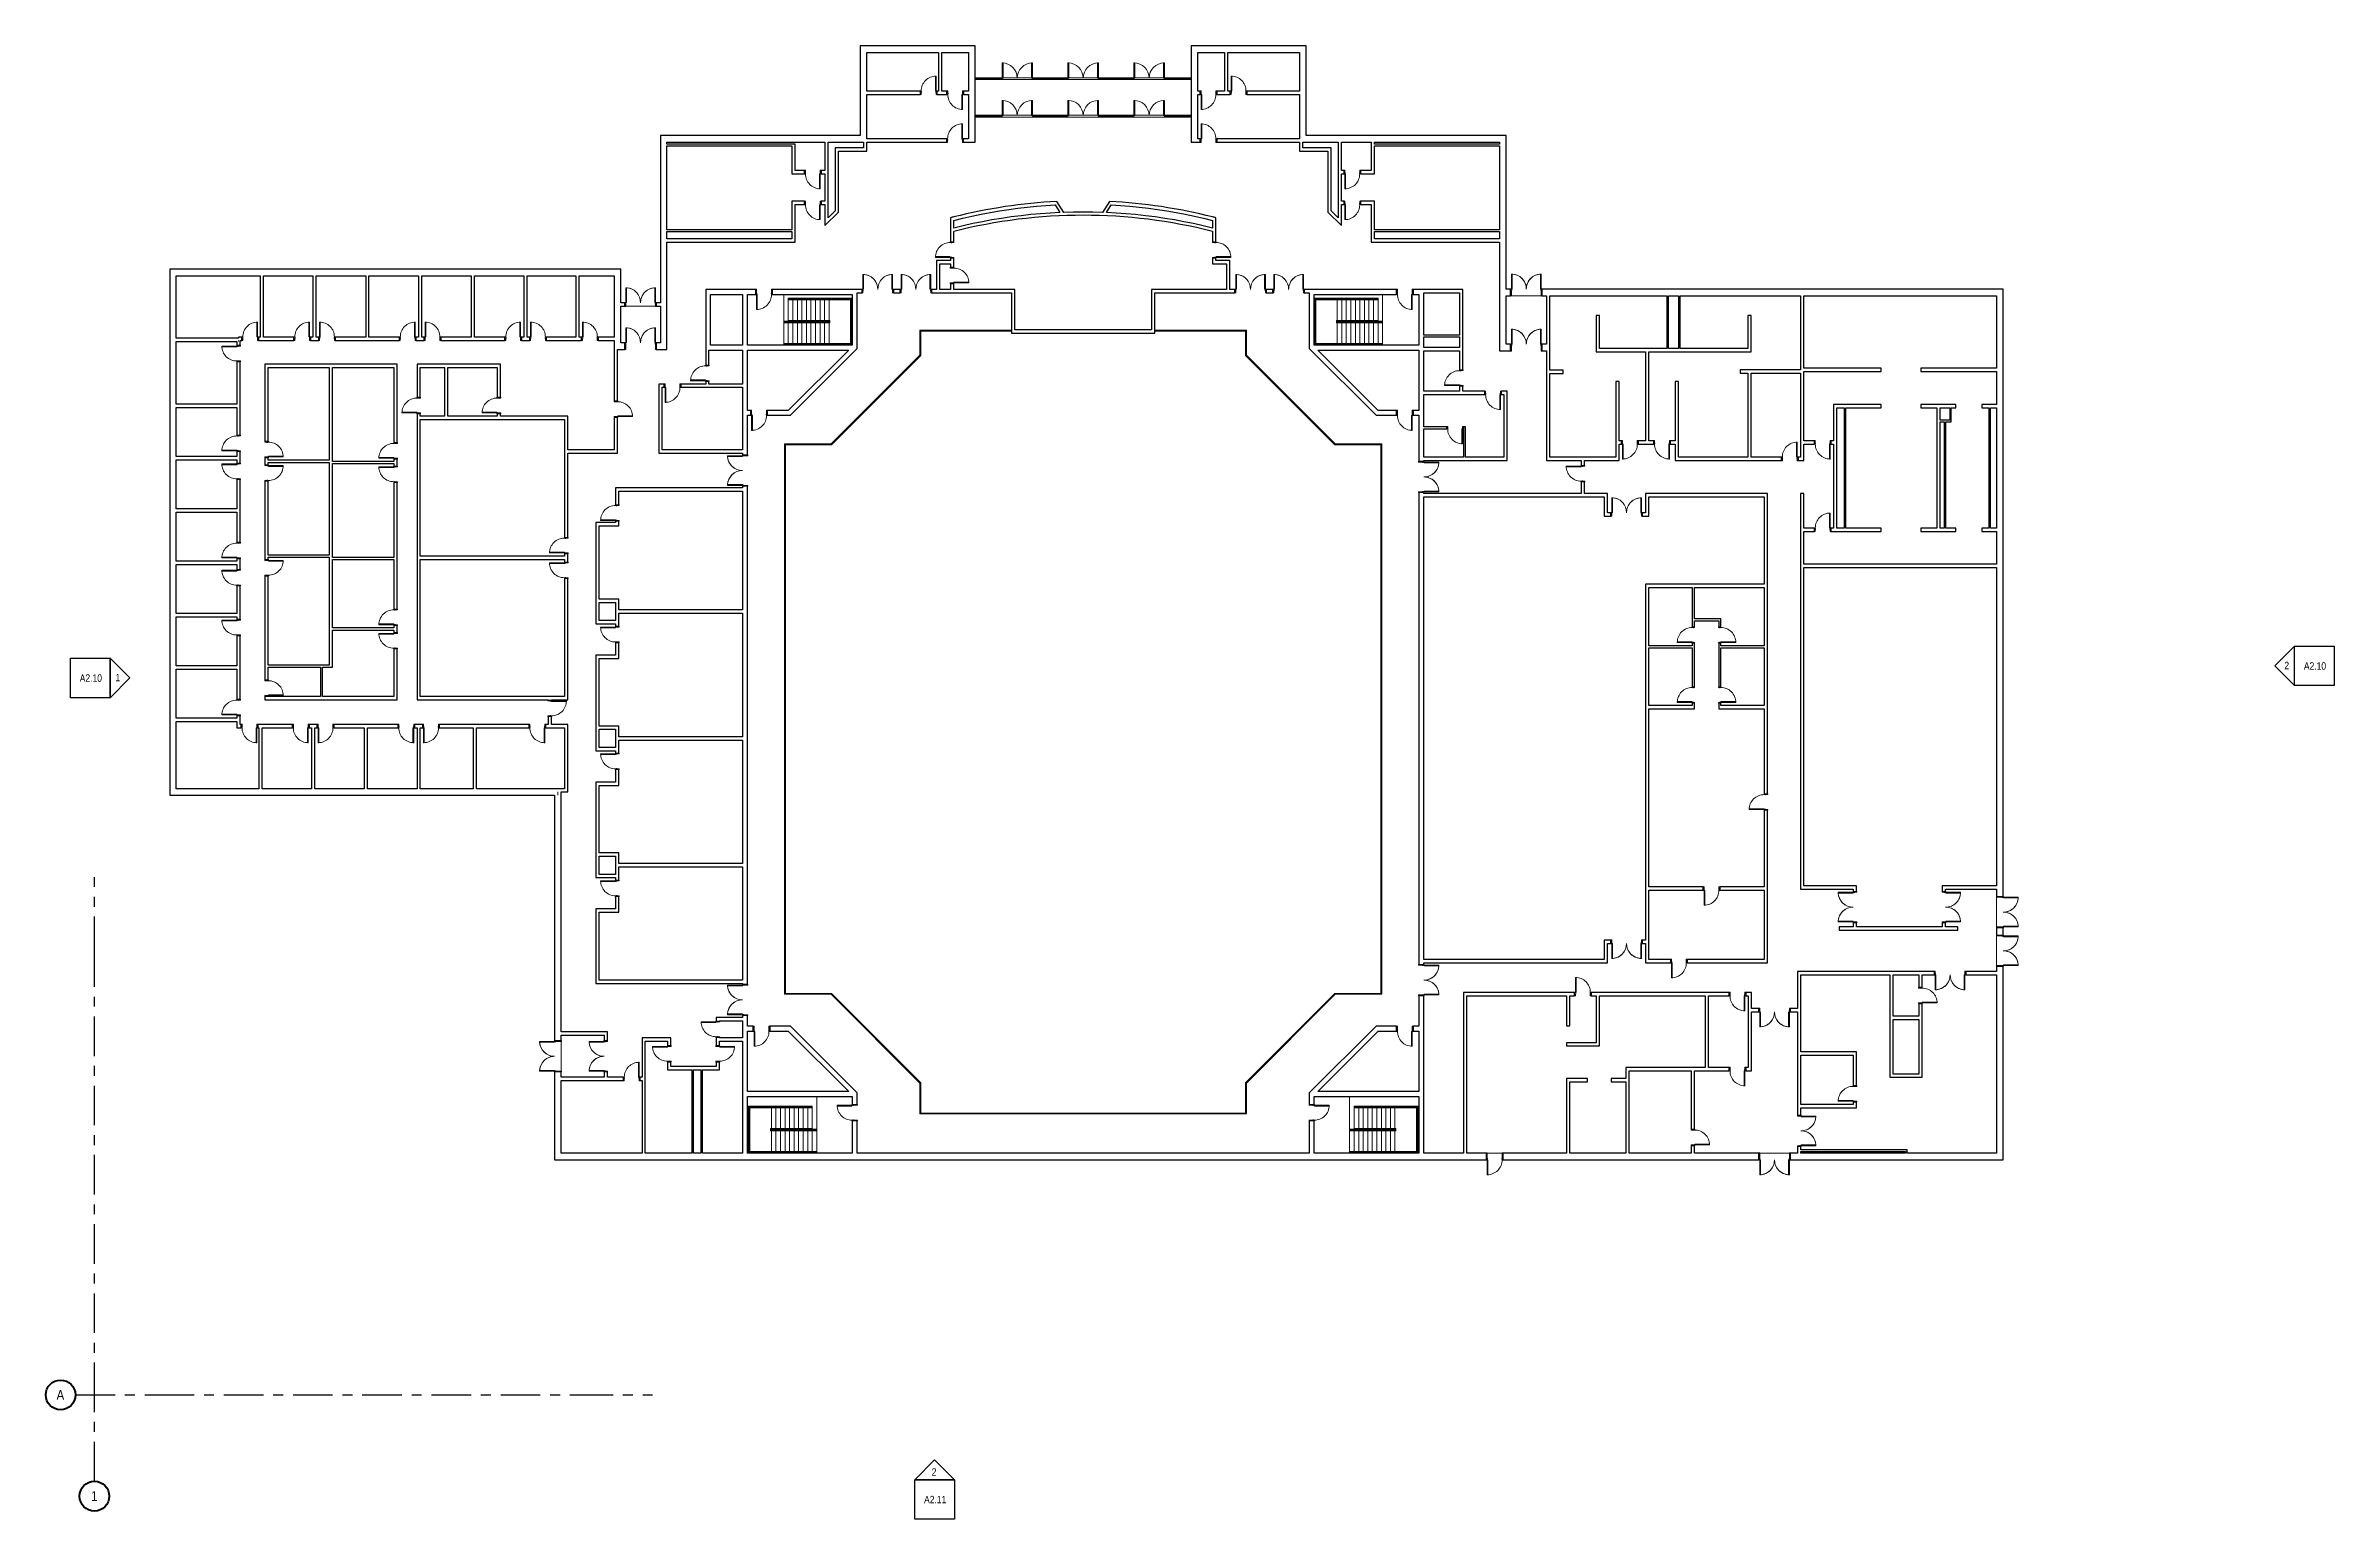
# Model space of a CAD drawing. Header units: inches. Extents: x -2612 to 2941, y -1924 to 1652.
import ezdxf

# ---------------------------------------------------------------- set-up
doc = ezdxf.new("R2010")
doc.units = ezdxf.units.IN
doc.header["$MEASUREMENT"] = 0
doc.linetypes.add('Grid Line', pattern=[168, 96, -24, 24, -24])
for name, color, linetype, lineweight in [('A-DOOR', 31, 'Continuous', 9), ('A-DOOR-FRAM', 31, 'Continuous', 15), ('A-FLOR', 192, 'Continuous', 9), ('A-FLOR-HRAL', 11, 'Continuous', 9), ('A-GLAZ-CURT', 52, 'Continuous', 9), ('A-GLAZ-CWMG', 51, 'Continuous', 9), ('A-WALL', 113, 'Continuous', 9), ('G-ANNO-SYMB', 111, 'Continuous', 9), ('I-WALL', 2, 'Continuous', 9), ('S-GRID', 1, 'Continuous', 9), ('S-GRID-IDEN', 1, 'Continuous', 50), ('S-STRS', 31, 'Continuous', 9)]:
    doc.layers.add(name, color=color, linetype=linetype, lineweight=lineweight)
doc.styles.add('Arial Narrow', font='ARIALN.TTF', dxfattribs={"height": 18})
doc.styles.add('Arial Narrow_1', font='ARIALN.TTF', dxfattribs={"height": 24})

# ---------------------------------------------------------------- blocks, each defined once
blk = doc.blocks.new('Door-Single_CE_ - HM Door-2_ HM Frame-5129234-LEVEL 1 - Map Export')
at = {"layer": 'A-DOOR'}
for p, q in [((16.25, -42.5), (16.25, -6.5)), ((16.25, -6.5), (18, -6.5)), ((18, -42.5), (16.25, -42.5)), ((18, -6.5), (18, -42.5))]:
    blk.add_line(p, q, dxfattribs=at)
at = {"layer": 'A-DOOR', "lineweight": 15}
for p, q in [((16.25, -42.5), (16.25, -6.5)), ((18, -6.5), (16.25, -6.5)), ((18, -42.5), (16.25, -42.5)), ((18, -6.5), (18, -42.5))]:
    blk.add_line(p, q, dxfattribs=at)
at = {"layer": 'A-DOOR'}
blk.add_arc((18, -6.5), 36, 179.5, 270, dxfattribs=at)
blk.add_arc((18, -6.5), 36, 179.5, 270, dxfattribs=at)
blk.add_arc((18, -6.5), 36, 179.5, 270, dxfattribs=at)
blk.add_arc((18, -6.5), 36, 179.5, 270, dxfattribs=at)
at = {"layer": 'A-DOOR-FRAM'}
for p, q in [((-20, 6.5), (-18, 6.5)), ((-20, -6.5), (-20, 6.5)), ((-18, 6.5), (-18, -2.75)), ((18, 6.5), (20, 6.5)), ((18, -2.75), (18, 6.5)), ((20, 6.5), (20, -6.5)), ((-18, -6.5), (-20, -6.5)), ((-18, -2.75), (-17.5, -2.75)), ((-18, -4.75), (-18, -6.5)), ((-17.5, -4.75), (-18, -4.75)), ((-17.5, -2.75), (-17.5, -4.75)), ((17.5, -2.75), (18, -2.75)), ((17.5, -4.75), (17.5, -2.75)), ((18, -4.75), (17.5, -4.75)), ((18, -6.5), (18, -4.75)), ((20, -6.5), (18, -6.5))]:
    blk.add_line(p, q, dxfattribs=at)
blk = doc.blocks.new('Door-Single_CE_ - HM Door-2_ HM Frame-5129041-LEVEL 1 - Map Export')
at = {"layer": 'A-DOOR'}
for p, q in [((18, 42.5), (16.25, 42.5)), ((16.25, 42.5), (16.25, 6.5)), ((16.25, 6.5), (18, 6.5)), ((18, 6.5), (18, 42.5))]:
    blk.add_line(p, q, dxfattribs=at)
at = {"layer": 'A-DOOR', "lineweight": 15}
for p, q in [((18, 42.5), (16.25, 42.5)), ((16.25, 42.5), (16.25, 6.5)), ((18, 6.5), (16.25, 6.5)), ((18, 6.5), (18, 42.5))]:
    blk.add_line(p, q, dxfattribs=at)
at = {"layer": 'A-DOOR'}
blk.add_arc((18, 6.5), 36, 90, 180.5, dxfattribs=at)
blk.add_arc((18, 6.5), 36, 90, 180.5, dxfattribs=at)
blk.add_arc((18, 6.5), 36, 90, 180.5, dxfattribs=at)
blk.add_arc((18, 6.5), 36, 90, 180.5, dxfattribs=at)
at = {"layer": 'A-DOOR-FRAM'}
for p, q in [((-18, 6.5), (-20, 6.5)), ((-20, 6.5), (-20, -6.5)), ((-18, 4.75), (-18, 6.5)), ((-17.5, 4.75), (-18, 4.75)), ((-18, -6.5), (-18, 2.75)), ((-18, 2.75), (-17.5, 2.75)), ((-17.5, 2.75), (-17.5, 4.75)), ((18, 4.75), (17.5, 4.75)), ((17.5, 4.75), (17.5, 2.75)), ((17.5, 2.75), (18, 2.75)), ((20, 6.5), (18, 6.5)), ((18, 6.5), (18, 4.75)), ((18, 2.75), (18, -6.5)), ((20, -6.5), (20, 6.5)), ((-20, -6.5), (-18, -6.5)), ((18, -6.5), (20, -6.5))]:
    blk.add_line(p, q, dxfattribs=at)
blk = doc.blocks.new('System Panel - zGlazed-5144698-LEVEL 1 - Map Export')
at = {"layer": 'A-GLAZ-CURT'}
for p, q in [((30.5, 1.5), (-30.5, 1.5)), ((-30.5, 1.5), (-30.5, 0.5)), ((-30.5, 0.5), (30.5, 0.5)), ((30.5, 0.5), (30.5, 1.5))]:
    blk.add_line(p, q, dxfattribs=at)
blk = doc.blocks.new('Rectangular Mullion - 4 1_2_ x 2_ Rectangular_CE_-5144696-LEVEL 1 - Map Export')
at = {"layer": 'A-GLAZ-CWMG'}
for p, q in [((-293.8, 1483.6), (-354.8, 1483.6)), ((-293.8, 1479.1), (-354.8, 1479.1))]:
    blk.add_line(p, q, dxfattribs=at)
blk = doc.blocks.new('Rectangular Mullion - 4 1_2_ x 2_ Rectangular_CE_-5144085-LEVEL 1 - Map Export')
at = {"layer": 'A-GLAZ-CWMG', "lineweight": 15}
for p, q in [((-2, 2.25), (0, 2.25)), ((-2, -2.25), (-2, 2.25)), ((0, 2.25), (0, -2.25)), ((0, -2.25), (-2, -2.25))]:
    blk.add_line(p, q, dxfattribs=at)
blk = doc.blocks.new('Rectangular Mullion - 4 1_2_ x 2_ Rectangular_CE_-5144086-LEVEL 1 - Map Export')
at = {"layer": 'A-GLAZ-CWMG', "lineweight": 15}
for p, q in [((0, 2.25), (-2, 2.25)), ((-2, 2.25), (-2, -2.25)), ((0, -2.25), (0, 2.25)), ((-2, -2.25), (0, -2.25))]:
    blk.add_line(p, q, dxfattribs=at)
blk = doc.blocks.new('CW-Double_CE_ - Medium Style-5144934-LEVEL 1 - Map Export')
at = {"layer": 'A-DOOR'}
for p, q in [((-34.5, 38.5), (-37, 38.5)), ((-37, 38.5), (-37, 1.5)), ((-37, 1.5), (-34.5, 1.5)), ((-34.5, 1.5), (-34.5, 38.5)), ((34.5, 1.5), (34.5, 38.5)), ((34.5, 38.5), (37, 38.5)), ((37, 1.5), (34.5, 1.5)), ((37, 38.5), (37, 1.5))]:
    blk.add_line(p, q, dxfattribs=at)
for centre, start, end in [((-37, 1.5), 360, 90), ((37, 1.5), 90, 180)]:
    blk.add_arc(centre, 37, start, end, dxfattribs=at)
blk = doc.blocks.new('Rectangular Mullion - 4 1_2_ x 2_ Rectangular_CE_-5144526-LEVEL 1 - Map Export')
at = {"layer": 'A-GLAZ-CWMG'}
for p, q in [((-57.8, 1483.6), (-131.8, 1483.6)), ((-57.8, 1479.1), (-131.8, 1479.1))]:
    blk.add_line(p, q, dxfattribs=at)
blk = doc.blocks.new('Rectangular Mullion - 4 1_2_ x 2_ Rectangular_CE_-5144466-LEVEL 1 - Map Export')
at = {"layer": 'A-GLAZ-CWMG', "lineweight": 15}
for p, q in [((-1, 2.25), (1, 2.25)), ((-1, -2.25), (-1, 2.25)), ((1, 2.25), (1, -2.25)), ((1, -2.25), (-1, -2.25))]:
    blk.add_line(p, q, dxfattribs=at)
blk = doc.blocks.new('System Panel - zGlazed-5144903-LEVEL 1 - Map Export')
at = {"layer": 'A-GLAZ-CURT'}
for p, q in [((41, 1.5), (-41, 1.5)), ((-41, 1.5), (-41, 0.5)), ((-41, 0.5), (41, 0.5)), ((41, 0.5), (41, 1.5))]:
    blk.add_line(p, q, dxfattribs=at)
blk = doc.blocks.new('Rectangular Mullion - 4 1_2_ x 2_ Rectangular_CE_-5144901-LEVEL 1 - Map Export')
at = {"layer": 'A-GLAZ-CWMG'}
for p, q in [((26.2, 1483.6), (-55.8, 1483.6)), ((26.2, 1479.1), (-55.8, 1479.1))]:
    blk.add_line(p, q, dxfattribs=at)
blk = doc.blocks.new('Door-Double-Lite_CE_ - WD Door-2_ HM Frame-LG Lite-5146037-LEVEL 1 - Map Export')
at = {"layer": 'A-DOOR'}
for p, q in [((-36, 40.5), (-36, 4.5)), ((-34.25, 40.5), (-36, 40.5)), ((-36, 4.16), (-36, 40.5)), ((-36, 4.5), (-34.25, 4.5)), ((-34.25, 4.5), (-34.25, 40.5)), ((36, 40.5), (34.25, 40.5)), ((34.25, 40.5), (34.25, 4.5)), ((34.25, 4.5), (36, 4.5)), ((36, 4.5), (36, 40.5)), ((36, 4.16), (36, 40.5))]:
    blk.add_line(p, q, dxfattribs=at)
for centre, start, end in [((-36, 4.5), 359.5, 90), ((-36, 4.5), 359.5, 87.19661), ((36, 4.5), 90, 180.5), ((36, 4.5), 92.80339, 180.5)]:
    blk.add_arc(centre, 36, start, end, dxfattribs=at)
at = {"layer": 'A-DOOR-FRAM'}
for p, q in [((-36, 4.5), (-38, 4.5)), ((-38, 4.5), (-38, -4.5)), ((-36, 2.75), (-36, 4.5)), ((-35.5, 2.75), (-36, 2.75)), ((-36, -4.5), (-36, 0.75)), ((-36, 0.75), (-35.5, 0.75)), ((-35.5, 0.75), (-35.5, 2.75)), ((36, 2.75), (35.5, 2.75)), ((35.5, 2.75), (35.5, 0.75)), ((35.5, 0.75), (36, 0.75)), ((38, 4.5), (36, 4.5)), ((36, 4.5), (36, 2.75)), ((36, 0.75), (36, -4.5)), ((38, -4.5), (38, 4.5)), ((-38, -4.5), (-36, -4.5)), ((36, -4.5), (38, -4.5))]:
    blk.add_line(p, q, dxfattribs=at)
blk = doc.blocks.new('Door-Double-Lite_CE_ - WD Door-2_ HM Frame-LG Lite-5146137-LEVEL 1 - Map Export')
at = {"layer": 'A-DOOR'}
for p, q in [((-36, -4.16), (-36, -40.5)), ((-36, -4.5), (-34.25, -4.5)), ((-36, -40.5), (-36, -4.5)), ((-34.25, -40.5), (-36, -40.5)), ((-34.25, -4.5), (-34.25, -40.5)), ((34.25, -4.5), (36, -4.5)), ((34.25, -40.5), (34.25, -4.5)), ((36, -40.5), (34.25, -40.5)), ((36, -4.16), (36, -40.5)), ((36, -4.5), (36, -40.5))]:
    blk.add_line(p, q, dxfattribs=at)
for centre, start, end in [((-36, -4.5), 270, 0.5), ((-36, -4.5), 272.80339, 0.5), ((36, -4.5), 179.5, 270), ((36, -4.5), 179.5, 267.19661)]:
    blk.add_arc(centre, 36, start, end, dxfattribs=at)
at = {"layer": 'A-DOOR-FRAM'}
for p, q in [((-38, 4.5), (-36, 4.5)), ((-38, -4.5), (-38, 4.5)), ((-36, 4.5), (-36, -0.75)), ((36, 4.5), (38, 4.5)), ((36, -0.75), (36, 4.5)), ((38, 4.5), (38, -4.5)), ((-36, -4.5), (-38, -4.5)), ((-36, -0.75), (-35.5, -0.75)), ((-36, -2.75), (-36, -4.5)), ((-35.5, -2.75), (-36, -2.75)), ((-35.5, -0.75), (-35.5, -2.75)), ((35.5, -0.75), (36, -0.75)), ((35.5, -2.75), (35.5, -0.75)), ((36, -2.75), (35.5, -2.75)), ((36, -4.5), (36, -2.75)), ((38, -4.5), (36, -4.5))]:
    blk.add_line(p, q, dxfattribs=at)
blk = doc.blocks.new('Railing - Railing-5146886-LEVEL 1 - Map Export')
at = {"layer": 'A-FLOR-HRAL'}
for p, q in [((519.7, 985.8), (620.7, 985.8)), ((519.7, 979.8), (519.7, 985.8)), ((521.7, 979.8), (519.7, 979.8)), ((520.7, 983.8), (620.7, 983.8)), ((521.7, 981.8), (520.7, 981.8)), ((543.8, 981.8), (521.7, 981.8)), ((631.7, 979.8), (521.7, 979.8)), ((620.7, 985.8), (620.7, 983.8)), ((631.7, 981.8), (620.7, 981.8))]:
    blk.add_line(p, q, dxfattribs=at)
blk = doc.blocks.new('Railing - Railing-5146890-LEVEL 1 - Map Export')
at = {"layer": 'A-FLOR-HRAL'}
for p, q in [((467.7, 1037.8), (521.7, 1037.8)), ((467.7, 927.8), (467.7, 1037.8)), ((469.7, 1035.8), (521.7, 1035.8)), ((469.7, 929.8), (469.7, 1035.8)), ((521.7, 1037.8), (620.7, 1037.8)), ((521.7, 1035.8), (620.7, 1035.8)), ((620.7, 1037.8), (620.7, 1035.8)), ((521.7, 927.8), (467.7, 927.8)), ((521.7, 929.8), (469.7, 929.8)), ((631.7, 929.8), (521.7, 929.8)), ((631.7, 927.8), (521.7, 927.8))]:
    blk.add_line(p, q, dxfattribs=at)
blk = doc.blocks.new('Railing - Railing-5146981-LEVEL 1 - Map Export')
at = {"layer": 'A-FLOR-HRAL'}
for p, q in [((-821.3, 981.8), (-810.3, 981.8)), ((-821.3, 979.8), (-711.3, 979.8)), ((-810.3, 983.8), (-810.3, 985.8)), ((-709.3, 985.8), (-810.3, 985.8)), ((-710.3, 983.8), (-810.3, 983.8)), ((-733.4, 981.8), (-711.3, 981.8)), ((-711.3, 981.8), (-710.3, 981.8)), ((-711.3, 979.8), (-709.3, 979.8)), ((-709.3, 979.8), (-709.3, 985.8))]:
    blk.add_line(p, q, dxfattribs=at)
blk = doc.blocks.new('Railing - Railing-5146985-LEVEL 1 - Map Export')
at = {"layer": 'A-FLOR-HRAL'}
for p, q in [((-810.3, 1035.8), (-810.3, 1037.8)), ((-711.3, 1037.8), (-810.3, 1037.8)), ((-711.3, 1035.8), (-810.3, 1035.8)), ((-657.3, 1037.8), (-711.3, 1037.8)), ((-659.3, 1035.8), (-711.3, 1035.8)), ((-659.3, 929.8), (-659.3, 1035.8)), ((-657.3, 927.8), (-657.3, 1037.8)), ((-821.3, 929.8), (-711.3, 929.8)), ((-821.3, 927.8), (-711.3, 927.8)), ((-711.3, 929.8), (-659.3, 929.8)), ((-711.3, 927.8), (-657.3, 927.8))]:
    blk.add_line(p, q, dxfattribs=at)
blk = doc.blocks.new('Railing - Railing-5147095-LEVEL 1 - Map Export')
at = {"layer": 'A-FLOR-HRAL'}
for p, q in [((551.7, -979.2), (562.7, -979.2)), ((551.7, -981.2), (661.7, -981.2)), ((562.7, -977.2), (562.7, -975.2)), ((663.7, -975.2), (562.7, -975.2)), ((662.7, -977.2), (562.7, -977.2)), ((639.6, -979.2), (661.7, -979.2)), ((661.7, -979.2), (662.7, -979.2)), ((661.7, -981.2), (663.7, -981.2)), ((663.7, -981.2), (663.7, -975.2))]:
    blk.add_line(p, q, dxfattribs=at)
blk = doc.blocks.new('Railing - Railing-5147099-LEVEL 1 - Map Export')
at = {"layer": 'A-FLOR-HRAL'}
for p, q in [((562.7, -925.2), (562.7, -923.2)), ((661.7, -923.2), (562.7, -923.2)), ((661.7, -925.2), (562.7, -925.2)), ((715.7, -923.2), (661.7, -923.2)), ((713.7, -925.2), (661.7, -925.2)), ((713.7, -1031.2), (713.7, -925.2)), ((715.7, -1033.2), (715.7, -923.2)), ((551.7, -1031.2), (661.7, -1031.2)), ((551.7, -1033.2), (661.7, -1033.2)), ((661.7, -1031.2), (713.7, -1031.2)), ((661.7, -1033.2), (715.7, -1033.2))]:
    blk.add_line(p, q, dxfattribs=at)
blk = doc.blocks.new('Railing - Railing-5147233-LEVEL 1 - Map Export')
at = {"layer": 'A-FLOR-HRAL'}
for p, q in [((-905.3, -923.2), (-851.3, -923.2)), ((-905.3, -1033.2), (-905.3, -923.2)), ((-903.3, -925.2), (-851.3, -925.2)), ((-903.3, -1031.2), (-903.3, -925.2)), ((-851.3, -923.2), (-752.3, -923.2)), ((-851.3, -925.2), (-752.3, -925.2)), ((-752.3, -923.2), (-752.3, -925.2)), ((-851.3, -1033.2), (-905.3, -1033.2)), ((-851.3, -1031.2), (-903.3, -1031.2)), ((-741.3, -1031.2), (-851.3, -1031.2)), ((-741.3, -1033.2), (-851.3, -1033.2))]:
    blk.add_line(p, q, dxfattribs=at)
blk = doc.blocks.new('Railing - Railing-5147237-LEVEL 1 - Map Export')
at = {"layer": 'A-FLOR-HRAL'}
for p, q in [((-853.3, -975.2), (-752.3, -975.2)), ((-853.3, -981.2), (-853.3, -975.2)), ((-851.3, -981.2), (-853.3, -981.2)), ((-852.3, -977.2), (-752.3, -977.2)), ((-851.3, -979.2), (-852.3, -979.2)), ((-829.2, -979.2), (-851.3, -979.2)), ((-741.3, -981.2), (-851.3, -981.2)), ((-752.3, -975.2), (-752.3, -977.2)), ((-741.3, -979.2), (-752.3, -979.2))]:
    blk.add_line(p, q, dxfattribs=at)
blk = doc.blocks.new('Door-Double-Lite_CE_ - WD Door-2_ HM Frame-LG Lite-5150793-LEVEL 1 - Map Export')
at = {"layer": 'A-DOOR'}
for p, q in [((-36, 42.5), (-36, 6.5)), ((-34.25, 42.5), (-36, 42.5)), ((-36, 6.16), (-36, 42.5)), ((-36, 6.5), (-34.25, 6.5)), ((-34.25, 6.5), (-34.25, 42.5)), ((36, 42.5), (34.25, 42.5)), ((34.25, 42.5), (34.25, 6.5)), ((34.25, 6.5), (36, 6.5)), ((36, 6.5), (36, 42.5)), ((36, 6.16), (36, 42.5))]:
    blk.add_line(p, q, dxfattribs=at)
for centre, start, end in [((-36, 6.5), 359.5, 90), ((-36, 6.5), 359.5, 87.19661), ((36, 6.5), 90, 180.5), ((36, 6.5), 92.80339, 180.5)]:
    blk.add_arc(centre, 36, start, end, dxfattribs=at)
at = {"layer": 'A-DOOR-FRAM'}
for p, q in [((-36, 6.5), (-38, 6.5)), ((-38, 6.5), (-38, -6.5)), ((-36, 4.75), (-36, 6.5)), ((-35.5, 4.75), (-36, 4.75)), ((-36, -6.5), (-36, 2.75)), ((-36, 2.75), (-35.5, 2.75)), ((-35.5, 2.75), (-35.5, 4.75)), ((36, 4.75), (35.5, 4.75)), ((35.5, 4.75), (35.5, 2.75)), ((35.5, 2.75), (36, 2.75)), ((38, 6.5), (36, 6.5)), ((36, 6.5), (36, 4.75)), ((36, 2.75), (36, -6.5)), ((38, -6.5), (38, 6.5)), ((-38, -6.5), (-36, -6.5)), ((36, -6.5), (38, -6.5))]:
    blk.add_line(p, q, dxfattribs=at)
blk = doc.blocks.new('Door-Double-Lite_CE_ - WD Door-2_ HM Frame-LG Lite-5159899-LEVEL 1 - Map Export')
at = {"layer": 'A-DOOR'}
for p, q in [((-36, 44.5), (-36, 8.5)), ((-34.25, 44.5), (-36, 44.5)), ((-36, 8.16), (-36, 44.5)), ((-36, 8.5), (-34.25, 8.5)), ((-34.25, 8.5), (-34.25, 44.5)), ((36, 44.5), (34.25, 44.5)), ((34.25, 44.5), (34.25, 8.5)), ((34.25, 8.5), (36, 8.5)), ((36, 8.5), (36, 44.5)), ((36, 8.16), (36, 44.5))]:
    blk.add_line(p, q, dxfattribs=at)
for centre, start, end in [((-36, 8.5), 359.5, 90), ((-36, 8.5), 359.5, 87.19661), ((36, 8.5), 90, 180.5), ((36, 8.5), 92.78996, 180.5)]:
    blk.add_arc(centre, 36, start, end, dxfattribs=at)
at = {"layer": 'A-DOOR-FRAM'}
for p, q in [((-36, 8.5), (-38, 8.5)), ((-38, 8.5), (-38, -8.5)), ((-36, 6.75), (-36, 8.5)), ((-35.5, 6.75), (-36, 6.75)), ((-36, -8.5), (-36, 4.75)), ((-36, 4.75), (-35.5, 4.75)), ((-35.5, 4.75), (-35.5, 6.75)), ((36, 6.75), (35.5, 6.75)), ((35.5, 6.75), (35.5, 4.75)), ((35.5, 4.75), (36, 4.75)), ((38, 8.5), (36, 8.5)), ((36, 8.5), (36, 6.75)), ((36, 4.75), (36, -8.5)), ((38, -8.5), (38, 8.5)), ((-38, -8.5), (-36, -8.5)), ((36, -8.5), (38, -8.5))]:
    blk.add_line(p, q, dxfattribs=at)
blk = doc.blocks.new('Door-Single_CE_ - HM Door-2_ HM Frame-5129900-LEVEL 1 - Map Export')
at = {"layer": 'A-DOOR'}
for p, q in [((16.25, -40.5), (16.25, -4.5)), ((16.25, -4.5), (18, -4.5)), ((18, -40.5), (16.25, -40.5)), ((18, -4.5), (18, -40.5))]:
    blk.add_line(p, q, dxfattribs=at)
at = {"layer": 'A-DOOR', "lineweight": 15}
for p, q in [((16.25, -40.5), (16.25, -4.5)), ((18, -4.5), (16.25, -4.5)), ((18, -40.5), (16.25, -40.5)), ((18, -4.5), (18, -40.5))]:
    blk.add_line(p, q, dxfattribs=at)
at = {"layer": 'A-DOOR'}
blk.add_arc((18, -4.5), 36, 179.5, 270, dxfattribs=at)
blk.add_arc((18, -4.5), 36, 179.5, 270, dxfattribs=at)
blk.add_arc((18, -4.5), 36, 179.5, 270, dxfattribs=at)
blk.add_arc((18, -4.5), 36, 179.5, 270, dxfattribs=at)
at = {"layer": 'A-DOOR-FRAM'}
for p, q in [((-20, 4.5), (-18, 4.5)), ((-20, -4.5), (-20, 4.5)), ((-18, 4.5), (-18, -0.75)), ((18, 4.5), (20, 4.5)), ((18, -0.75), (18, 4.5)), ((20, 4.5), (20, -4.5)), ((-18, -4.5), (-20, -4.5)), ((-18, -0.75), (-17.5, -0.75)), ((-18, -2.75), (-18, -4.5)), ((-17.5, -2.75), (-18, -2.75)), ((-17.5, -0.75), (-17.5, -2.75)), ((17.5, -0.75), (18, -0.75)), ((17.5, -2.75), (17.5, -0.75)), ((18, -2.75), (17.5, -2.75)), ((18, -4.5), (18, -2.75)), ((20, -4.5), (18, -4.5))]:
    blk.add_line(p, q, dxfattribs=at)
blk = doc.blocks.new('Door-Single_CE_ - HM Door-2_ HM Frame-5130917-LEVEL 1 - Map Export')
at = {"layer": 'A-DOOR'}
for p, q in [((18, 40.5), (16.25, 40.5)), ((16.25, 40.5), (16.25, 4.5)), ((16.25, 4.5), (18, 4.5)), ((18, 4.5), (18, 40.5))]:
    blk.add_line(p, q, dxfattribs=at)
at = {"layer": 'A-DOOR', "lineweight": 15}
for p, q in [((18, 40.5), (16.25, 40.5)), ((16.25, 40.5), (16.25, 4.5)), ((18, 4.5), (16.25, 4.5)), ((18, 4.5), (18, 40.5))]:
    blk.add_line(p, q, dxfattribs=at)
at = {"layer": 'A-DOOR'}
blk.add_arc((18, 4.5), 36, 90, 180.5, dxfattribs=at)
blk.add_arc((18, 4.5), 36, 90, 180.5, dxfattribs=at)
blk.add_arc((18, 4.5), 36, 90, 180.5, dxfattribs=at)
blk.add_arc((18, 4.5), 36, 90, 180.5, dxfattribs=at)
at = {"layer": 'A-DOOR-FRAM'}
for p, q in [((-18, 4.5), (-20, 4.5)), ((-20, 4.5), (-20, -4.5)), ((-18, 2.75), (-18, 4.5)), ((-17.5, 2.75), (-18, 2.75)), ((-18, -4.5), (-18, 0.75)), ((-18, 0.75), (-17.5, 0.75)), ((-17.5, 0.75), (-17.5, 2.75)), ((18, 2.75), (17.5, 2.75)), ((17.5, 2.75), (17.5, 0.75)), ((17.5, 0.75), (18, 0.75)), ((20, 4.5), (18, 4.5)), ((18, 4.5), (18, 2.75)), ((18, 0.75), (18, -4.5)), ((20, -4.5), (20, 4.5)), ((-20, -4.5), (-18, -4.5)), ((18, -4.5), (20, -4.5))]:
    blk.add_line(p, q, dxfattribs=at)
blk = doc.blocks.new('Door-Single_CE_ - HM Door-2_ HM Frame-5184176-LEVEL 1 - Map Export')
at = {"layer": 'A-DOOR'}
for p, q in [((18, 44.5), (16.25, 44.5)), ((16.25, 44.5), (16.25, 8.5)), ((16.25, 8.5), (18, 8.5)), ((18, 8.5), (18, 44.5))]:
    blk.add_line(p, q, dxfattribs=at)
at = {"layer": 'A-DOOR', "lineweight": 15}
for p, q in [((18, 44.5), (16.25, 44.5)), ((16.25, 44.5), (16.25, 8.5)), ((18, 8.5), (16.25, 8.5)), ((18, 8.5), (18, 44.5))]:
    blk.add_line(p, q, dxfattribs=at)
at = {"layer": 'A-DOOR'}
blk.add_arc((18, 8.5), 36, 90, 180.5, dxfattribs=at)
blk.add_arc((18, 8.5), 36, 90, 180.5, dxfattribs=at)
blk.add_arc((18, 8.5), 36, 90, 180.5, dxfattribs=at)
blk.add_arc((18, 8.5), 36, 90, 180.5, dxfattribs=at)
at = {"layer": 'A-DOOR-FRAM'}
for p, q in [((-18, 8.5), (-20, 8.5)), ((-20, 8.5), (-20, -8.5)), ((-18, 6.75), (-18, 8.5)), ((-17.5, 6.75), (-18, 6.75)), ((-18, -8.5), (-18, 4.75)), ((-18, 4.75), (-17.5, 4.75)), ((-17.5, 4.75), (-17.5, 6.75)), ((18, 6.75), (17.5, 6.75)), ((17.5, 6.75), (17.5, 4.75)), ((17.5, 4.75), (18, 4.75)), ((20, 8.5), (18, 8.5)), ((18, 8.5), (18, 6.75)), ((18, 4.75), (18, -8.5)), ((20, -8.5), (20, 8.5)), ((-20, -8.5), (-18, -8.5)), ((18, -8.5), (20, -8.5))]:
    blk.add_line(p, q, dxfattribs=at)
blk = doc.blocks.new('Door-Single_CE_ - HM Door-2_ HM Frame-5185275-LEVEL 1 - Map Export')
at = {"layer": 'A-DOOR'}
for p, q in [((16.25, -39), (16.25, -3)), ((16.25, -3), (18, -3)), ((18, -39), (16.25, -39)), ((18, -3), (18, -39))]:
    blk.add_line(p, q, dxfattribs=at)
at = {"layer": 'A-DOOR', "lineweight": 15}
for p, q in [((16.25, -39), (16.25, -3)), ((18, -3), (16.25, -3)), ((18, -39), (16.25, -39)), ((18, -3), (18, -39))]:
    blk.add_line(p, q, dxfattribs=at)
at = {"layer": 'A-DOOR'}
blk.add_arc((18, -3), 36, 179.5, 270, dxfattribs=at)
blk.add_arc((18, -3), 36, 179.5, 270, dxfattribs=at)
blk.add_arc((18, -3), 36, 179.5, 270, dxfattribs=at)
blk.add_arc((18, -3), 36, 179.5, 270, dxfattribs=at)
at = {"layer": 'A-DOOR-FRAM'}
for p, q in [((-20, 3), (-18, 3)), ((-20, -3), (-20, 3)), ((-18, 3), (-18, 0.75)), ((-18, 0.75), (-17.5, 0.75)), ((-17.5, 0.75), (-17.5, -1.25)), ((17.5, 0.75), (18, 0.75)), ((17.5, -1.25), (17.5, 0.75)), ((18, 3), (20, 3)), ((18, 0.75), (18, 3)), ((20, 3), (20, -3)), ((-18, -3), (-20, -3)), ((-18, -1.25), (-18, -3)), ((-17.5, -1.25), (-18, -1.25)), ((18, -1.25), (17.5, -1.25)), ((18, -3), (18, -1.25)), ((20, -3), (18, -3))]:
    blk.add_line(p, q, dxfattribs=at)
blk = doc.blocks.new('Door-Single_CE_ - HM Door-2_ HM Frame-5185348-LEVEL 1 - Map Export')
at = {"layer": 'A-DOOR'}
for p, q in [((18, 39), (16.25, 39)), ((16.25, 39), (16.25, 3)), ((16.25, 3), (18, 3)), ((18, 3), (18, 39))]:
    blk.add_line(p, q, dxfattribs=at)
at = {"layer": 'A-DOOR', "lineweight": 15}
for p, q in [((18, 39), (16.25, 39)), ((16.25, 39), (16.25, 3)), ((18, 3), (16.25, 3)), ((18, 3), (18, 39))]:
    blk.add_line(p, q, dxfattribs=at)
at = {"layer": 'A-DOOR'}
blk.add_arc((18, 3), 36, 90, 180.5, dxfattribs=at)
blk.add_arc((18, 3), 36, 90, 180.5, dxfattribs=at)
blk.add_arc((18, 3), 36, 90, 180.5, dxfattribs=at)
blk.add_arc((18, 3), 36, 90, 180.5, dxfattribs=at)
at = {"layer": 'A-DOOR-FRAM'}
for p, q in [((-18, 3), (-20, 3)), ((-20, 3), (-20, -3)), ((-18, 1.25), (-18, 3)), ((-17.5, 1.25), (-18, 1.25)), ((-17.5, -0.75), (-17.5, 1.25)), ((18, 1.25), (17.5, 1.25)), ((17.5, 1.25), (17.5, -0.75)), ((20, 3), (18, 3)), ((18, 3), (18, 1.25)), ((20, -3), (20, 3)), ((-20, -3), (-18, -3)), ((-18, -3), (-18, -0.75)), ((-18, -0.75), (-17.5, -0.75)), ((17.5, -0.75), (18, -0.75)), ((18, -0.75), (18, -3)), ((18, -3), (20, -3))]:
    blk.add_line(p, q, dxfattribs=at)
blk = doc.blocks.new('Railing - Railing-5191804-LEVEL 1 - Map Export')
at = {"layer": 'A-FLOR-HRAL'}
for p, q in [((-490.8, 961.8), (-268.8, 961.8)), ((-490.8, 961.8), (-488.8, 959.8)), ((-490.8, 901.7), (-490.8, 961.8)), ((-268.8, 959.8), (-488.8, 959.8)), ((-488.8, 959.8), (-488.8, 900.9)), ((79.2, 961.8), (301.2, 961.8)), ((299.2, 959.8), (79.2, 959.8)), ((301.2, 961.8), (299.2, 959.8)), ((299.2, 900.9), (299.2, 959.8)), ((301.2, 961.8), (301.2, 901.7)), ((-706.3, 686.2), (-490.8, 901.7)), ((-488.8, 900.9), (-705.5, 684.2)), ((-490.8, 901.7), (-488.8, 900.9)), ((301.2, 901.7), (299.2, 900.9)), ((515.8, 684.2), (299.2, 900.9)), ((301.2, 901.7), (516.6, 686.2)), ((-819.3, 686.2), (-706.3, 686.2)), ((-819.3, 686.2), (-817.3, 684.2)), ((-819.3, -649.6), (-819.3, 686.2)), ((-705.5, 684.2), (-817.3, 684.2)), ((-817.3, 684.2), (-817.3, -647.6)), ((-706.3, 686.2), (-705.5, 684.2)), ((516.6, 686.2), (515.8, 684.2)), ((627.7, 684.2), (515.8, 684.2)), ((516.6, 686.2), (629.7, 686.2)), ((629.7, 686.2), (627.7, 684.2)), ((627.7, -647.6), (627.7, 684.2)), ((629.7, 686.2), (629.7, -649.6)), ((-819.3, -649.6), (-817.3, -647.6)), ((-706.3, -649.6), (-819.3, -649.6)), ((-817.3, -647.6), (-705.5, -647.6)), ((-706.3, -649.6), (-705.5, -647.6)), ((-490.8, -865.1), (-706.3, -649.6)), ((-705.5, -647.6), (-488.8, -864.3)), ((299.2, -864.3), (515.8, -647.6)), ((516.6, -649.6), (301.2, -865.1)), ((516.6, -649.6), (515.8, -647.6)), ((515.8, -647.6), (627.7, -647.6)), ((629.7, -649.6), (516.6, -649.6)), ((629.7, -649.6), (627.7, -647.6)), ((-490.8, -865.1), (-488.8, -864.3)), ((-490.8, -940.2), (-490.8, -865.1)), ((-488.8, -864.3), (-488.8, -938.2)), ((299.2, -938.2), (299.2, -864.3)), ((301.2, -865.1), (299.2, -864.3)), ((301.2, -865.1), (301.2, -940.2)), ((-490.8, -940.2), (-488.8, -938.2)), ((301.2, -940.2), (-490.8, -940.2)), ((-488.8, -938.2), (299.2, -938.2)), ((301.2, -940.2), (299.2, -938.2))]:
    blk.add_line(p, q, dxfattribs=at)
blk = doc.blocks.new('Elevation - Detail Number_CE_-134675-LEVEL 1 - Map Export')
at = {"layer": 'G-ANNO-SYMB', "lineweight": 25}
for p, q in [((-0.25, -0.25), (-0.25, 0.25)), ((-0.25, 0.25), (0.25, 0.25)), ((0.25, 0.25), (0.25, -0.25)), ((0.25, -0.25), (-0.25, -0.25))]:
    blk.add_line(p, q, dxfattribs=at)
blk = doc.blocks.new('Elevation - Detail Number_CE_-46063-LEVEL 1 - Map Export')
at = {"layer": 'G-ANNO-SYMB', "lineweight": 25}
for p, q in [((0, 0.25), (-0.25, 0)), ((0.25, 0), (0, 0.25)), ((-0.25, 0), (0.25, 0))]:
    blk.add_line(p, q, dxfattribs=at)
blk = doc.blocks.new('Grid - Grid Head-Circle_CE_-46466-LEVEL 1 - Map Export')
at = {"layer": 'S-GRID-IDEN'}
blk.add_circle((0, 0), 0.188, dxfattribs=at)

msp = doc.modelspace()

# ---------------------------------------------------------------- linework, layer by layer
at = {"layer": 'A-FLOR'}
for p, q in [((-1132.8, 1020.4), (-1204.8, 1020.4)), ((-821.3, 925.8), (-821.3, 1048.8)), ((631.7, 1048.8), (631.7, 925.8)), ((1016.4, 1045.8), (944.4, 1045.8)), ((2121.7, -486.2), (2121.7, -414.2)), ((2121.7, -580.2), (2121.7, -508.2)), ((-1361.3, -764.2), (-1361.3, -836.2)), ((-741.3, -897.7), (-741.3, -1035.2)), ((551.7, -1035.2), (551.7, -897.7)), ((885.7, -1035.2), (921.7, -1035.2)), ((1546.7, -1035.2), (1618.7, -1035.2))]:
    msp.add_line(p, q, dxfattribs=at)
at = {"layer": 'A-WALL', "color": 7, "lineweight": 25}
for p, q in [((-635.8, 1652.3), (-635.8, 1434.3)), ((-356.8, 1652.3), (-635.8, 1652.3)), ((-619.8, 1542.3), (-619.8, 1636.3)), ((-619.8, 1636.3), (-445.8, 1636.3)), ((-445.8, 1636.3), (-445.8, 1542.3)), ((-437.8, 1636.3), (-372.8, 1636.3)), ((-437.8, 1542.3), (-437.8, 1636.3)), ((-372.8, 1636.3), (-372.8, 1542.3)), ((-356.8, 1418.3), (-356.8, 1652.3)), ((446.2, 1652.3), (167.2, 1652.3)), ((167.2, 1652.3), (167.2, 1418.3)), ((183.2, 1636.3), (248.2, 1636.3)), ((183.2, 1542.3), (183.2, 1636.3)), ((248.2, 1636.3), (248.2, 1542.3)), ((256.2, 1636.3), (430.2, 1636.3)), ((256.2, 1542.3), (256.2, 1636.3)), ((430.2, 1636.3), (430.2, 1542.3)), ((446.2, 1434.3), (446.2, 1652.3)), ((-489.8, 1542.3), (-619.8, 1542.3)), ((-619.8, 1426.3), (-619.8, 1534.3)), ((-619.8, 1534.3), (-489.8, 1534.3)), ((-489.8, 1534.3), (-489.8, 1542.3)), ((-445.8, 1542.3), (-449.8, 1542.3)), ((-449.8, 1542.3), (-449.8, 1534.3)), ((-449.8, 1534.3), (-425.3, 1534.3)), ((-425.3, 1542.3), (-437.8, 1542.3)), ((-425.3, 1534.3), (-425.3, 1542.3)), ((-372.8, 1542.3), (-385.3, 1542.3)), ((-385.3, 1542.3), (-385.3, 1534.3)), ((-385.3, 1534.3), (-372.8, 1534.3)), ((-372.8, 1534.3), (-372.8, 1426.3)), ((189.2, 1542.3), (183.2, 1542.3)), ((183.2, 1426.3), (183.2, 1534.3)), ((183.2, 1534.3), (189.2, 1534.3)), ((189.2, 1534.3), (189.2, 1542.3)), ((248.2, 1542.3), (229.2, 1542.3)), ((229.2, 1542.3), (229.2, 1534.3)), ((229.2, 1534.3), (262.2, 1534.3)), ((262.2, 1542.3), (256.2, 1542.3)), ((262.2, 1534.3), (262.2, 1542.3)), ((430.2, 1542.3), (302.2, 1542.3)), ((302.2, 1542.3), (302.2, 1534.3)), ((302.2, 1534.3), (430.2, 1534.3)), ((430.2, 1534.3), (430.2, 1426.3)), ((-1120.8, 1434.3), (-1120.8, 1028.4)), ((-635.8, 1434.3), (-1120.8, 1434.3)), ((-1104.8, 1413.4), (-1104.8, 1418.3)), ((-1104.8, 1418.3), (-721.8, 1418.3)), ((-793.8, 1413.4), (-1104.8, 1413.4)), ((-1104.8, 1409.4), (-801.8, 1409.4)), ((-1104.8, 1205.4), (-1104.8, 1409.4)), ((-801.8, 1409.4), (-801.8, 1341.8)), ((-793.8, 1349.8), (-793.8, 1413.4)), ((-721.8, 1418.3), (-721.8, 1349.8)), ((-713.8, 1235.1), (-713.8, 1418.3)), ((-713.8, 1418.3), (-627.8, 1418.3)), ((-627.8, 1404.8), (-696.8, 1404.8)), ((-696.8, 1404.8), (-696.8, 1252.1)), ((-688.8, 1396.8), (-619.8, 1396.8)), ((-688.8, 1248.8), (-688.8, 1396.8)), ((-627.8, 1418.3), (-627.8, 1404.8)), ((-425.8, 1426.3), (-619.8, 1426.3)), ((-619.8, 1418.3), (-425.8, 1418.3)), ((-619.8, 1396.8), (-619.8, 1418.3)), ((-425.8, 1418.3), (-425.8, 1426.3)), ((-372.8, 1426.3), (-385.8, 1426.3)), ((-385.8, 1426.3), (-385.8, 1418.3)), ((-385.8, 1418.3), (-356.8, 1418.3)), ((167.2, 1418.3), (189.2, 1418.3)), ((189.2, 1426.3), (183.2, 1426.3)), ((189.2, 1418.3), (189.2, 1426.3)), ((430.2, 1426.3), (229.2, 1426.3)), ((229.2, 1426.3), (229.2, 1418.3)), ((229.2, 1418.3), (430.2, 1418.3)), ((430.2, 1418.3), (430.2, 1396.8)), ((430.2, 1396.8), (499.2, 1396.8)), ((438.2, 1418.3), (524.2, 1418.3)), ((438.2, 1404.8), (438.2, 1418.3)), ((507.2, 1404.8), (438.2, 1404.8)), ((931.2, 1434.3), (446.2, 1434.3)), ((499.2, 1396.8), (499.2, 1248.8)), ((507.2, 1252.1), (507.2, 1404.8)), ((524.2, 1418.3), (524.2, 1235.1)), ((532.2, 1349.8), (532.2, 1418.3)), ((532.2, 1418.3), (604.2, 1418.3)), ((604.2, 1418.3), (604.2, 1349.8)), ((612.2, 1413.4), (612.2, 1418.3)), ((612.2, 1418.3), (915.2, 1418.3)), ((915.2, 1413.4), (612.2, 1413.4)), ((612.2, 1341.8), (612.2, 1409.4)), ((612.2, 1409.4), (915.2, 1409.4)), ((915.2, 1418.3), (915.2, 1413.4)), ((915.2, 1409.4), (915.2, 1205.4)), ((931.2, 1061.8), (931.2, 1434.3)), ((-801.8, 1341.8), (-770.8, 1341.8)), ((-770.8, 1349.8), (-793.8, 1349.8)), ((-770.8, 1341.8), (-770.8, 1349.8)), ((-721.8, 1349.8), (-730.8, 1349.8)), ((-730.8, 1349.8), (-730.8, 1341.8)), ((-730.8, 1341.8), (-721.8, 1341.8)), ((-721.8, 1341.8), (-721.8, 1274.8)), ((538.2, 1349.8), (532.2, 1349.8)), ((532.2, 1274.8), (532.2, 1341.8)), ((532.2, 1341.8), (538.2, 1341.8)), ((538.2, 1341.8), (538.2, 1349.8)), ((604.2, 1349.8), (578.2, 1349.8)), ((578.2, 1349.8), (578.2, 1341.8)), ((578.2, 1341.8), (612.2, 1341.8)), ((-801.8, 1274.8), (-801.8, 1205.4)), ((-770.8, 1274.8), (-801.8, 1274.8)), ((-793.8, 1175.4), (-793.8, 1266.8)), ((-793.8, 1266.8), (-770.8, 1266.8)), ((-770.8, 1266.8), (-770.8, 1274.8)), ((-721.8, 1274.8), (-730.8, 1274.8)), ((-730.8, 1274.8), (-730.8, 1266.8)), ((-730.8, 1266.8), (-721.8, 1266.8)), ((-721.8, 1266.8), (-721.8, 1215.8)), ((-721.8, 1215.8), (-688.8, 1248.8)), ((-696.8, 1252.1), (-713.8, 1235.1)), ((-416.8, 1234.8), (-416.8, 1176.8)), ((-408.8, 1209.9), (-408.8, 1228.6)), ((-162.7, 1266), (-151.2, 1247.6)), ((-142, 1247.9), (-158.4, 1274.2)), ((-31.2, 1274.2), (-47.7, 1247.9)), ((-38.5, 1247.6), (-26.9, 1266)), ((219.2, 1228.6), (219.2, 1209.9)), ((227.2, 1176.8), (227.2, 1234.8)), ((499.2, 1248.8), (532.2, 1215.8)), ((524.2, 1235.1), (507.2, 1252.1)), ((538.2, 1274.8), (532.2, 1274.8)), ((532.2, 1266.8), (538.2, 1266.8)), ((532.2, 1215.8), (532.2, 1266.8)), ((538.2, 1266.8), (538.2, 1274.8)), ((612.2, 1274.8), (578.2, 1274.8)), ((578.2, 1274.8), (578.2, 1266.8)), ((578.2, 1266.8), (604.2, 1266.8)), ((604.2, 1266.8), (604.2, 1175.4)), ((612.2, 1205.4), (612.2, 1274.8)), ((-801.8, 1205.4), (-1104.8, 1205.4)), ((-1104.8, 1201.4), (-801.8, 1201.4)), ((-1104.8, 1183.4), (-1104.8, 1201.4)), ((-801.8, 1183.4), (-1104.8, 1183.4)), ((-1104.8, 1175.4), (-793.8, 1175.4)), ((-1104.8, 915.4), (-1104.8, 1175.4)), ((-801.8, 1201.4), (-801.8, 1183.4)), ((-416.8, 1176.8), (-408.8, 1176.8)), ((-408.8, 1176.8), (-408.8, 1201.6)), ((219.2, 1201.6), (219.2, 1176.8)), ((219.2, 1176.8), (227.2, 1176.8)), ((604.2, 1175.4), (915.2, 1175.4)), ((915.2, 1205.4), (612.2, 1205.4)), ((612.2, 1201.4), (915.2, 1201.4)), ((612.2, 1183.4), (612.2, 1201.4)), ((915.2, 1183.4), (612.2, 1183.4)), ((915.2, 1201.4), (915.2, 1183.4)), ((915.2, 1175.4), (915.2, 911.8)), ((-450.8, 1130.8), (-450.8, 1060.8)), ((-416.8, 1130.8), (-450.8, 1130.8)), ((-442.8, 1060.8), (-442.8, 1122.8)), ((-442.8, 1122.8), (-416.8, 1122.8)), ((-408.8, 1136.8), (-416.8, 1136.8)), ((-416.8, 1136.8), (-416.8, 1130.8)), ((-416.8, 1122.8), (-416.8, 1114.8)), ((-416.8, 1114.8), (-408.8, 1114.8)), ((-408.8, 1114.8), (-408.8, 1136.8)), ((219.2, 1136.8), (219.2, 1122.8)), ((227.2, 1136.8), (219.2, 1136.8)), ((219.2, 1122.8), (253.2, 1122.8)), ((227.2, 1130.8), (227.2, 1136.8)), ((261.2, 1130.8), (227.2, 1130.8)), ((253.2, 1122.8), (253.2, 1060.8)), ((261.2, 1060.8), (261.2, 1130.8)), ((-1216.8, 1110.3), (-2311.3, 1110.3)), ((-2311.3, 1110.3), (-2311.3, -166.7)), ((-2295.3, 1094.3), (-2091.8, 1094.3)), ((-2295.3, 942.3), (-2295.3, 1094.3)), ((-2091.8, 1094.3), (-2091.8, 945.3)), ((-2083.8, 1094.3), (-1963.8, 1094.3)), ((-2083.8, 945.3), (-2083.8, 1094.3)), ((-1963.8, 1094.3), (-1963.8, 945.3)), ((-1955.8, 1094.3), (-1835.8, 1094.3)), ((-1955.8, 945.3), (-1955.8, 1094.3)), ((-1835.8, 1094.3), (-1835.8, 945.3)), ((-1827.8, 1094.3), (-1707.8, 1094.3)), ((-1827.8, 945.3), (-1827.8, 1094.3)), ((-1707.8, 1094.3), (-1707.8, 945.3)), ((-1699.8, 1094.3), (-1579.8, 1094.3)), ((-1699.8, 945.3), (-1699.8, 1094.3)), ((-1579.8, 1094.3), (-1579.8, 945.3)), ((-1571.8, 1094.3), (-1451.8, 1094.3)), ((-1571.8, 945.3), (-1571.8, 1094.3)), ((-1451.8, 1094.3), (-1451.8, 945.3)), ((-1443.8, 1094.3), (-1325.8, 1094.3)), ((-1443.8, 945.3), (-1443.8, 1094.3)), ((-1325.8, 1094.3), (-1325.8, 945.3)), ((-1317.8, 1094.3), (-1232.8, 1094.3)), ((-1317.8, 945.3), (-1317.8, 1094.3)), ((-1232.8, 1094.3), (-1232.8, 945.3)), ((-1216.8, 1028.4), (-1216.8, 1110.3)), ((-889.3, 1060.8), (-1010.8, 1060.8)), ((-1010.8, 1060.8), (-1010.8, 877.4)), ((-889.3, 1048.8), (-889.3, 1060.8)), ((-631.3, 1060.8), (-849.3, 1060.8)), ((-849.3, 1060.8), (-849.3, 1048.8)), ((-631.3, 1052.8), (-631.3, 1060.8)), ((-538.8, 1060.8), (-555.3, 1060.8)), ((-555.3, 1060.8), (-555.3, 1052.8)), ((-538.8, 1052.8), (-538.8, 1060.8)), ((-450.8, 1060.8), (-462.8, 1060.8)), ((-462.8, 1060.8), (-462.8, 1052.8)), ((-416.8, 1060.8), (-442.8, 1060.8)), ((-416.8, 1074.8), (-416.8, 1060.8)), ((-408.8, 1074.8), (-416.8, 1074.8)), ((-408.8, 1060.8), (-408.8, 1074.8)), ((-260.8, 1060.8), (-408.8, 1060.8)), ((-260.8, 962.8), (-260.8, 1060.8)), ((71.2, 1060.8), (71.2, 962.8)), ((253.2, 1060.8), (71.2, 1060.8)), ((273.2, 1060.8), (261.2, 1060.8)), ((273.2, 1052.8), (273.2, 1060.8)), ((365.7, 1060.8), (349.2, 1060.8)), ((349.2, 1060.8), (349.2, 1052.8)), ((365.7, 1052.8), (365.7, 1060.8)), ((665.7, 1060.8), (441.7, 1060.8)), ((441.7, 1060.8), (441.7, 1052.8)), ((665.7, 1048.8), (665.7, 1060.8)), ((705.7, 1060.8), (705.7, 1048.8)), ((826.7, 1060.8), (705.7, 1060.8)), ((826.7, 865.8), (826.7, 1060.8)), ((942.4, 1061.8), (931.2, 1061.8)), ((942.4, 1045.8), (942.4, 1061.8)), ((1018.4, 1061.8), (1018.4, 1045.8)), ((2137.7, 1061.8), (1018.4, 1061.8)), ((2137.7, -412.2), (2137.7, 1061.8)), ((-1206.8, 1028.4), (-1216.8, 1028.4)), ((-1216.8, 1020.4), (-1206.8, 1020.4)), ((-1216.8, 931.4), (-1216.8, 1020.4)), ((-1206.8, 1020.4), (-1206.8, 1028.4)), ((-1120.8, 1028.4), (-1130.8, 1028.4)), ((-1130.8, 1028.4), (-1130.8, 1020.4)), ((-1130.8, 1020.4), (-1120.8, 1020.4)), ((-1120.8, 1020.4), (-1120.8, 931.4)), ((-998.8, 1048.8), (-921.3, 1048.8)), ((-998.8, 925.8), (-998.8, 1048.8)), ((-921.3, 1048.8), (-921.3, 925.8)), ((-909.3, 925.8), (-909.3, 1048.8)), ((-909.3, 1048.8), (-889.3, 1048.8)), ((-849.3, 1048.8), (-655.3, 1048.8)), ((-655.3, 1048.8), (-655.3, 925.8)), ((-643.3, 917.3), (-643.3, 1052.8)), ((-643.3, 1052.8), (-631.3, 1052.8)), ((-555.3, 1052.8), (-538.8, 1052.8)), ((-462.8, 1052.8), (-268.8, 1052.8)), ((-268.8, 1052.8), (-268.8, 954.8)), ((79.2, 954.8), (79.2, 1052.8)), ((79.2, 1052.8), (273.2, 1052.8)), ((349.2, 1052.8), (365.7, 1052.8)), ((441.7, 1052.8), (453.7, 1052.8)), ((453.7, 1052.8), (453.7, 917.3)), ((465.7, 925.8), (465.7, 1048.8)), ((465.7, 1048.8), (665.7, 1048.8)), ((705.7, 1048.8), (719.7, 1048.8)), ((719.7, 1048.8), (719.7, 925.8)), ((731.7, 949.8), (731.7, 1052.8)), ((731.7, 1052.8), (818.7, 1052.8)), ((818.7, 1052.8), (818.7, 949.8)), ((931.2, 927.8), (931.2, 1045.8)), ((931.2, 1045.8), (942.4, 1045.8)), ((1018.4, 1045.8), (1029.7, 1045.8)), ((1029.7, 1045.8), (1029.7, 927.8)), ((1037.7, 864.8), (1037.7, 1045.8)), ((1037.7, 1045.8), (1321.7, 1045.8)), ((1321.7, 1045.8), (1321.7, 917.8)), ((1325.7, 1045.8), (1349.7, 1045.8)), ((1325.7, 917.8), (1325.7, 1045.8)), ((1349.7, 1045.8), (1349.7, 917.8)), ((1353.7, 1045.8), (1645.7, 1045.8)), ((1353.7, 917.8), (1353.7, 1045.8)), ((1645.7, 1045.8), (1645.7, 865.8)), ((1653.7, 1045.8), (2121.7, 1045.8)), ((1653.7, 869.8), (1653.7, 1045.8)), ((2121.7, 1045.8), (2121.7, 869.8)), ((-2136.1, 945.3), (-2144.3, 945.3)), ((-2144.3, 945.3), (-2144.3, 942.3)), ((-2136.1, 937.3), (-2136.1, 945.3)), ((-2091.8, 945.3), (-2096.1, 945.3)), ((-2096.1, 945.3), (-2096.1, 937.3)), ((-2009.8, 945.3), (-2083.8, 945.3)), ((-2009.8, 937.3), (-2009.8, 945.3)), ((-1963.8, 945.3), (-1969.8, 945.3)), ((-1969.8, 945.3), (-1969.8, 937.3)), ((-1949.8, 945.3), (-1955.8, 945.3)), ((-1949.8, 937.3), (-1949.8, 945.3)), ((-1835.8, 945.3), (-1909.8, 945.3)), ((-1909.8, 945.3), (-1909.8, 937.3)), ((-1753.8, 945.3), (-1827.8, 945.3)), ((-1753.8, 937.3), (-1753.8, 945.3)), ((-1707.8, 945.3), (-1713.8, 945.3)), ((-1713.8, 945.3), (-1713.8, 937.3)), ((-1693.8, 945.3), (-1699.8, 945.3)), ((-1693.8, 937.3), (-1693.8, 945.3)), ((-1579.8, 945.3), (-1653.8, 945.3)), ((-1653.8, 945.3), (-1653.8, 937.3)), ((-1497.8, 945.3), (-1571.8, 945.3)), ((-1497.8, 937.3), (-1497.8, 945.3)), ((-1451.8, 945.3), (-1457.8, 945.3)), ((-1457.8, 945.3), (-1457.8, 937.3)), ((-1437.8, 945.3), (-1443.8, 945.3)), ((-1437.8, 937.3), (-1437.8, 945.3)), ((-1325.8, 945.3), (-1397.8, 945.3)), ((-1397.8, 945.3), (-1397.8, 937.3)), ((-1311.8, 945.3), (-1317.8, 945.3)), ((-1311.8, 937.3), (-1311.8, 945.3)), ((-1232.8, 945.3), (-1271.8, 945.3)), ((-1271.8, 945.3), (-1271.8, 937.3)), ((-268.8, 954.8), (79.2, 954.8)), ((71.2, 962.8), (-260.8, 962.8)), ((818.7, 949.8), (731.7, 949.8)), ((731.7, 919.8), (731.7, 945.8)), ((731.7, 945.8), (818.7, 945.8)), ((818.7, 945.8), (818.7, 919.8)), ((1157.7, 997.8), (1149.7, 997.8)), ((1149.7, 997.8), (1149.7, 909.8)), ((1157.7, 917.8), (1157.7, 997.8)), ((1525.7, 997.8), (1517.7, 997.8)), ((1517.7, 997.8), (1517.7, 917.8)), ((1525.7, 909.8), (1525.7, 997.8)), ((-2144.3, 942.3), (-2295.3, 942.3)), ((-2295.3, 782.3), (-2295.3, 934.3)), ((-2295.3, 934.3), (-2148.3, 934.3)), ((-2148.3, 934.3), (-2148.3, 925.3)), ((-2148.3, 925.3), (-2140.3, 925.3)), ((-2140.3, 937.3), (-2136.1, 937.3)), ((-2140.3, 925.3), (-2140.3, 937.3)), ((-2096.1, 937.3), (-2009.8, 937.3)), ((-1969.8, 937.3), (-1949.8, 937.3)), ((-1909.8, 937.3), (-1753.8, 937.3)), ((-1713.8, 937.3), (-1693.8, 937.3)), ((-1653.8, 937.3), (-1497.8, 937.3)), ((-1457.8, 937.3), (-1437.8, 937.3)), ((-1397.8, 937.3), (-1311.8, 937.3)), ((-1271.8, 937.3), (-1232.8, 937.3)), ((-1232.8, 937.3), (-1232.8, 790.4)), ((-1224.8, 915.4), (-1206.8, 915.4)), ((-1224.8, 790.4), (-1224.8, 915.4)), ((-1206.8, 931.4), (-1216.8, 931.4)), ((-1206.8, 915.4), (-1206.8, 931.4)), ((-1120.8, 931.4), (-1130.8, 931.4)), ((-1130.8, 931.4), (-1130.8, 915.4)), ((-1130.8, 915.4), (-1104.8, 915.4)), ((-1002.8, 913.8), (-921.3, 913.8)), ((-1002.8, 877.4), (-1002.8, 913.8)), ((-921.3, 925.8), (-998.8, 925.8)), ((-921.3, 913.8), (-921.3, 831.4)), ((-655.3, 925.8), (-909.3, 925.8)), ((-909.3, 767.4), (-909.3, 913.8)), ((-909.3, 913.8), (-663.8, 913.8)), ((-663.8, 913.8), (-810.3, 767.4)), ((-805.3, 755.4), (-643.3, 917.3)), ((453.7, 917.3), (615.7, 755.4)), ((719.7, 925.8), (465.7, 925.8)), ((620.6, 767.4), (474.2, 913.8)), ((474.2, 913.8), (719.7, 913.8)), ((719.7, 913.8), (719.7, 767.4)), ((818.7, 919.8), (731.7, 919.8)), ((731.7, 813.8), (731.7, 911.8)), ((731.7, 911.8), (818.7, 911.8)), ((818.7, 911.8), (818.7, 865.8)), ((915.2, 911.8), (942.4, 911.8)), ((942.4, 927.8), (931.2, 927.8)), ((942.4, 911.8), (942.4, 927.8)), ((1029.7, 927.8), (1018.4, 927.8)), ((1018.4, 927.8), (1018.4, 911.8)), ((1018.4, 911.8), (1029.7, 911.8)), ((1029.7, 911.8), (1029.7, 645.8)), ((1149.7, 909.8), (1269.7, 909.8)), ((1321.7, 917.8), (1157.7, 917.8)), ((1269.7, 909.8), (1269.7, 693.8)), ((1277.7, 909.8), (1525.7, 909.8)), ((1277.7, 693.8), (1277.7, 909.8)), ((1349.7, 917.8), (1325.7, 917.8)), ((1517.7, 917.8), (1353.7, 917.8)), ((-2140.3, 885.3), (-2148.3, 885.3)), ((-2148.3, 885.3), (-2148.3, 782.3)), ((-2140.3, 707.3), (-2140.3, 885.3)), ((-2080.3, 879.3), (-2080.3, 692.3)), ((-1759.3, 879.3), (-2080.3, 879.3)), ((-2072.3, 692.3), (-2072.3, 871.3)), ((-2072.3, 871.3), (-1924.3, 871.3)), ((-1924.3, 871.3), (-1924.3, 646.3)), ((-1916.3, 643.3), (-1916.3, 871.3)), ((-1916.3, 871.3), (-1767.3, 871.3)), ((-1767.3, 871.3), (-1767.3, 689.3)), ((-1759.3, 689.3), (-1759.3, 879.3)), ((-1508.8, 879.3), (-1711.3, 879.3)), ((-1711.3, 879.3), (-1711.3, 799.3)), ((-1703.3, 871.3), (-1644.8, 871.3)), ((-1703.3, 799.3), (-1703.3, 871.3)), ((-1644.8, 871.3), (-1644.8, 753.3)), ((-1636.8, 871.3), (-1516.8, 871.3)), ((-1636.8, 753.3), (-1636.8, 871.3)), ((-1516.8, 871.3), (-1516.8, 799.3)), ((-1508.8, 799.3), (-1508.8, 879.3)), ((-1010.8, 877.4), (-1002.8, 877.4)), ((-1010.8, 837.4), (-1010.8, 831.4)), ((-1002.8, 837.4), (-1010.8, 837.4)), ((-1002.8, 831.4), (-1002.8, 837.4)), ((818.7, 865.8), (826.7, 865.8)), ((1069.7, 864.8), (1037.7, 864.8)), ((1037.7, 653.8), (1037.7, 856.8)), ((1037.7, 856.8), (1069.7, 856.8)), ((1069.7, 856.8), (1069.7, 864.8)), ((1205.7, 837.8), (1197.7, 837.8)), ((1197.7, 837.8), (1197.7, 653.8)), ((1205.7, 693.8), (1205.7, 837.8)), ((1349.7, 837.8), (1341.7, 837.8)), ((1341.7, 837.8), (1341.7, 693.8)), ((1349.7, 653.8), (1349.7, 837.8)), ((1645.7, 865.8), (1499.7, 865.8)), ((1499.7, 865.8), (1499.7, 857.8)), ((1499.7, 857.8), (1517.7, 857.8)), ((1517.7, 857.8), (1517.7, 653.8)), ((1525.7, 857.8), (1645.7, 857.8)), ((1525.7, 653.8), (1525.7, 857.8)), ((1645.7, 857.8), (1645.7, 653.8)), ((1841.7, 869.8), (1653.7, 869.8)), ((1653.7, 861.8), (1841.7, 861.8)), ((1653.7, 693.8), (1653.7, 861.8)), ((1841.7, 861.8), (1841.7, 869.8)), ((2121.7, 869.8), (1937.7, 869.8)), ((1937.7, 869.8), (1937.7, 861.8)), ((1937.7, 861.8), (2121.7, 861.8)), ((2121.7, 861.8), (2121.7, 781.8)), ((-2148.3, 782.3), (-2295.3, 782.3)), ((-1711.3, 799.3), (-1703.3, 799.3)), ((-1516.8, 799.3), (-1508.8, 799.3)), ((-1232.8, 790.4), (-1224.8, 790.4)), ((-1111.3, 831.4), (-1124.3, 831.4)), ((-1124.3, 831.4), (-1124.3, 663.4)), ((-1116.3, 823.4), (-1111.3, 823.4)), ((-1116.3, 671.4), (-1116.3, 823.4)), ((-1111.3, 823.4), (-1111.3, 831.4)), ((-1010.8, 831.4), (-1071.3, 831.4)), ((-1071.3, 831.4), (-1071.3, 823.4)), ((-1071.3, 823.4), (-921.3, 823.4)), ((-921.3, 831.4), (-1002.8, 831.4)), ((-921.3, 823.4), (-921.3, 671.4)), ((818.7, 813.8), (731.7, 813.8)), ((731.7, 727.8), (731.7, 805.8)), ((731.7, 805.8), (879.7, 805.8)), ((818.7, 825.8), (818.7, 813.8)), ((826.7, 825.8), (818.7, 825.8)), ((826.7, 813.8), (826.7, 825.8)), ((879.7, 813.8), (826.7, 813.8)), ((879.7, 805.8), (879.7, 813.8)), ((933.7, 813.8), (919.7, 813.8)), ((919.7, 813.8), (919.7, 805.8)), ((919.7, 805.8), (925.7, 805.8)), ((925.7, 805.8), (925.7, 653.8)), ((933.7, 645.8), (933.7, 813.8)), ((1725.7, 781.8), (1725.7, 693.8)), ((1841.7, 781.8), (1725.7, 781.8)), ((1841.7, 773.8), (1841.7, 781.8)), ((2022.7, 781.8), (1937.7, 781.8)), ((1937.7, 781.8), (1937.7, 773.8)), ((2022.7, 773.8), (2022.7, 781.8)), ((2121.7, 781.8), (2085.7, 781.8)), ((2085.7, 781.8), (2085.7, 773.8)), ((-2295.3, 655.3), (-2295.3, 774.3)), ((-2295.3, 774.3), (-2148.3, 774.3)), ((-2148.3, 774.3), (-2148.3, 707.3)), ((-1711.3, 759.3), (-1711.3, 65.3)), ((-1703.3, 759.3), (-1711.3, 759.3)), ((-1703.3, 753.3), (-1703.3, 759.3)), ((-1644.8, 753.3), (-1703.3, 753.3)), ((-1703.3, 745.3), (-1353.3, 745.3)), ((-1703.3, 413.3), (-1703.3, 745.3)), ((-1516.8, 753.3), (-1636.8, 753.3)), ((-1508.8, 759.3), (-1516.8, 759.3)), ((-1516.8, 759.3), (-1516.8, 753.3)), ((-1508.8, 753.3), (-1508.8, 759.3)), ((-1345.3, 753.3), (-1508.8, 753.3)), ((-1353.3, 745.3), (-1353.3, 459.3)), ((-1345.3, 671.4), (-1345.3, 753.3)), ((-1232.8, 750.4), (-1232.8, 671.4)), ((-1224.8, 750.4), (-1232.8, 750.4)), ((-1224.8, 663.4), (-1224.8, 750.4)), ((-901.3, 767.4), (-909.3, 767.4)), ((-909.3, 659.4), (-909.3, 755.4)), ((-909.3, 755.4), (-901.3, 755.4)), ((-901.3, 755.4), (-901.3, 767.4)), ((-810.3, 767.4), (-861.3, 767.4)), ((-861.3, 767.4), (-861.3, 755.4)), ((-861.3, 755.4), (-805.3, 755.4)), ((615.7, 755.4), (665.7, 755.4)), ((665.7, 767.4), (620.6, 767.4)), ((665.7, 755.4), (665.7, 767.4)), ((719.7, 767.4), (705.7, 767.4)), ((705.7, 767.4), (705.7, 755.4)), ((705.7, 755.4), (719.7, 755.4)), ((719.7, 755.4), (719.7, 643.8)), ((731.7, 653.8), (731.7, 722.8)), ((1733.7, 481.8), (1733.7, 773.8)), ((1733.7, 773.8), (1751.7, 773.8)), ((1751.7, 773.8), (1751.7, 481.8)), ((1755.7, 481.8), (1755.7, 773.8)), ((1755.7, 773.8), (1841.7, 773.8)), ((1937.7, 773.8), (1976.7, 773.8)), ((1976.7, 773.8), (1976.7, 481.8)), ((1984.7, 743.8), (1984.7, 773.8)), ((1984.7, 773.8), (2007.7, 773.8)), ((2007.7, 743.8), (1984.7, 743.8)), ((1984.7, 481.8), (1984.7, 739.8)), ((1984.7, 739.8), (1994.7, 739.8)), ((1994.7, 739.8), (1994.7, 481.8)), ((1998.7, 481.8), (1998.7, 739.8)), ((1998.7, 739.8), (2011.7, 739.8)), ((2007.7, 773.8), (2007.7, 743.8)), ((2011.7, 739.8), (2011.7, 773.8)), ((2011.7, 773.8), (2022.7, 773.8)), ((2085.7, 773.8), (2102.7, 773.8)), ((2102.7, 773.8), (2102.7, 481.8)), ((2106.7, 773.8), (2121.7, 773.8)), ((2106.7, 481.8), (2106.7, 773.8)), ((2121.7, 773.8), (2121.7, 481.8)), ((-2148.3, 707.3), (-2140.3, 707.3)), ((-2140.3, 667.3), (-2148.3, 667.3)), ((-2148.3, 667.3), (-2148.3, 655.3)), ((-2140.3, 639.3), (-2140.3, 667.3)), ((-2080.3, 692.3), (-2072.3, 692.3)), ((-1767.3, 689.3), (-1759.3, 689.3)), ((-1232.8, 671.4), (-1345.3, 671.4)), ((-921.3, 671.4), (-1116.3, 671.4)), ((1211.7, 693.8), (1205.7, 693.8)), ((1205.7, 645.8), (1205.7, 685.8)), ((1205.7, 685.8), (1211.7, 685.8)), ((1211.7, 685.8), (1211.7, 693.8)), ((1269.7, 693.8), (1251.7, 693.8)), ((1251.7, 693.8), (1251.7, 685.8)), ((1251.7, 685.8), (1289.7, 685.8)), ((1289.7, 693.8), (1277.7, 693.8)), ((1289.7, 685.8), (1289.7, 693.8)), ((1341.7, 693.8), (1329.7, 693.8)), ((1329.7, 693.8), (1329.7, 685.8)), ((1329.7, 685.8), (1341.7, 685.8)), ((1341.7, 685.8), (1341.7, 645.8)), ((1679.7, 693.8), (1653.7, 693.8)), ((1653.7, 685.8), (1679.7, 685.8)), ((1653.7, 645.8), (1653.7, 685.8)), ((1679.7, 685.8), (1679.7, 693.8)), ((1725.7, 693.8), (1719.7, 693.8)), ((1719.7, 693.8), (1719.7, 685.8)), ((1719.7, 685.8), (1725.7, 685.8)), ((1725.7, 685.8), (1725.7, 481.8)), ((-2148.3, 655.3), (-2295.3, 655.3)), ((-2295.3, 528.3), (-2295.3, 647.3)), ((-2295.3, 647.3), (-2148.3, 647.3)), ((-2148.3, 647.3), (-2148.3, 639.3)), ((-2148.3, 639.3), (-2140.3, 639.3)), ((-2072.3, 652.3), (-2080.3, 652.3)), ((-2080.3, 652.3), (-2080.3, 635.3)), ((-2080.3, 635.3), (-2072.3, 635.3)), ((-2072.3, 646.3), (-2072.3, 652.3)), ((-2072.3, 635.3), (-2072.3, 641.3)), ((-1924.3, 641.3), (-1924.3, 416.3)), ((-1916.3, 410.3), (-1916.3, 638.3)), ((-1767.3, 649.3), (-1767.3, 643.3)), ((-1759.3, 649.3), (-1767.3, 649.3)), ((-1767.3, 638.3), (-1767.3, 632.3)), ((-1767.3, 632.3), (-1759.3, 632.3)), ((-1759.3, 632.3), (-1759.3, 649.3)), ((-1345.3, 663.4), (-1224.8, 663.4)), ((-1345.3, 459.3), (-1345.3, 663.4)), ((-1124.3, 663.4), (-921.3, 663.4)), ((-921.3, 663.4), (-921.3, 659.4)), ((-921.3, 659.4), (-909.3, 659.4)), ((719.7, 643.8), (731.7, 643.8)), ((827.7, 653.8), (731.7, 653.8)), ((731.7, 643.8), (731.7, 645.8)), ((731.7, 645.8), (933.7, 645.8)), ((925.7, 653.8), (832.7, 653.8)), ((1029.7, 645.8), (1113.7, 645.8)), ((1197.7, 653.8), (1037.7, 653.8)), ((1113.7, 645.8), (1113.7, 633.8)), ((1113.7, 633.8), (1121.7, 633.8)), ((1121.7, 645.8), (1205.7, 645.8)), ((1121.7, 633.8), (1121.7, 645.8)), ((1341.7, 645.8), (1599.7, 645.8)), ((1517.7, 653.8), (1349.7, 653.8)), ((1599.7, 653.8), (1525.7, 653.8)), ((1599.7, 645.8), (1599.7, 653.8)), ((1645.7, 653.8), (1639.7, 653.8)), ((1639.7, 653.8), (1639.7, 645.8)), ((1639.7, 645.8), (1653.7, 645.8)), ((-2140.3, 599.3), (-2148.3, 599.3)), ((-2148.3, 599.3), (-2148.3, 528.3)), ((-2140.3, 447.3), (-2140.3, 599.3)), ((-2072.3, 595.3), (-2080.3, 595.3)), ((-2080.3, 595.3), (-2080.3, 405.3)), ((-2072.3, 416.3), (-2072.3, 595.3)), ((-1767.3, 592.3), (-1767.3, 410.3)), ((-1759.3, 592.3), (-1767.3, 592.3)), ((-1759.3, 285.3), (-1759.3, 592.3)), ((-921.3, 579.4), (-1229.3, 579.4)), ((-1229.3, 579.4), (-1229.3, 538.4)), ((-1221.3, 571.4), (-921.3, 571.4)), ((-1221.3, 538.4), (-1221.3, 571.4)), ((-909.3, 583.4), (-921.3, 583.4)), ((-921.3, 583.4), (-921.3, 579.4)), ((-921.3, 571.4), (-921.3, 283.4)), ((-909.3, -625.2), (-909.3, 583.4)), ((731.7, 567.8), (719.7, 567.8)), ((719.7, 567.8), (719.7, -577.2)), ((731.7, 565.8), (731.7, 567.8)), ((1113.7, 565.8), (731.7, 565.8)), ((731.7, -565.2), (731.7, 557.8)), ((731.7, 557.8), (1169.7, 557.8)), ((1113.7, 593.8), (1113.7, 565.8)), ((1121.7, 593.8), (1113.7, 593.8)), ((1121.7, 565.8), (1121.7, 593.8)), ((1177.7, 565.8), (1121.7, 565.8)), ((1169.7, 557.8), (1169.7, 510.8)), ((1177.7, 518.8), (1177.7, 565.8)), ((1565.7, 565.8), (1269.7, 565.8)), ((1269.7, 565.8), (1269.7, 518.8)), ((1277.7, 557.8), (1557.7, 557.8)), ((1277.7, 510.8), (1277.7, 557.8)), ((1557.7, 557.8), (1557.7, 345.8)), ((1565.7, -163.2), (1565.7, 565.8)), ((1653.7, 565.8), (1645.7, 565.8)), ((1645.7, 565.8), (1645.7, -394.2)), ((1653.7, 481.8), (1653.7, 565.8)), ((-2148.3, 528.3), (-2295.3, 528.3)), ((-2295.3, 401.3), (-2295.3, 520.3)), ((-2295.3, 520.3), (-2148.3, 520.3)), ((-2148.3, 520.3), (-2148.3, 447.3)), ((-1229.3, 538.4), (-1221.3, 538.4)), ((1169.7, 510.8), (1185.7, 510.8)), ((1185.7, 518.8), (1177.7, 518.8)), ((1185.7, 510.8), (1185.7, 518.8)), ((1269.7, 518.8), (1261.7, 518.8)), ((1261.7, 518.8), (1261.7, 510.8)), ((1261.7, 510.8), (1277.7, 510.8)), ((-2148.3, 447.3), (-2140.3, 447.3)), ((-1353.3, 459.3), (-1345.3, 459.3)), ((-1229.3, 495.4), (-1277.3, 495.4)), ((-1277.3, 495.4), (-1277.3, 249.4)), ((-1269.3, 487.4), (-1221.3, 487.4)), ((-1269.3, 309.4), (-1269.3, 487.4)), ((-1221.3, 498.4), (-1229.3, 498.4)), ((-1229.3, 498.4), (-1229.3, 495.4)), ((-1221.3, 487.4), (-1221.3, 498.4)), ((1679.7, 481.8), (1653.7, 481.8)), ((1653.7, 393.8), (1653.7, 473.8)), ((1653.7, 473.8), (1679.7, 473.8)), ((1679.7, 473.8), (1679.7, 481.8)), ((1725.7, 481.8), (1719.7, 481.8)), ((1719.7, 481.8), (1719.7, 473.8)), ((1719.7, 473.8), (1841.7, 473.8)), ((1751.7, 481.8), (1733.7, 481.8)), ((1841.7, 481.8), (1755.7, 481.8)), ((1841.7, 473.8), (1841.7, 481.8)), ((1976.7, 481.8), (1937.7, 481.8)), ((1937.7, 481.8), (1937.7, 473.8)), ((1937.7, 473.8), (2022.7, 473.8)), ((1994.7, 481.8), (1984.7, 481.8)), ((2022.7, 481.8), (1998.7, 481.8)), ((2022.7, 473.8), (2022.7, 481.8)), ((2102.7, 481.8), (2085.7, 481.8)), ((2085.7, 481.8), (2085.7, 473.8)), ((2085.7, 473.8), (2121.7, 473.8)), ((2121.7, 481.8), (2106.7, 481.8)), ((2121.7, 473.8), (2121.7, 393.8)), ((-2148.3, 401.3), (-2295.3, 401.3)), ((-2295.3, 274.3), (-2295.3, 393.3)), ((-2295.3, 393.3), (-2148.3, 393.3)), ((-2140.3, 407.3), (-2148.3, 407.3)), ((-2148.3, 407.3), (-2148.3, 401.3)), ((-2148.3, 393.3), (-2148.3, 381.3)), ((-2140.3, 381.3), (-2140.3, 407.3)), ((-2080.3, 405.3), (-2072.3, 405.3)), ((-2072.3, 405.3), (-2072.3, 411.3)), ((-1924.3, 411.3), (-1924.3, 149.3)), ((-1916.3, 239.3), (-1916.3, 405.3)), ((-1767.3, 405.3), (-1767.3, 285.3)), ((-1353.3, 413.3), (-1703.3, 413.3)), ((-1703.3, 73.3), (-1703.3, 405.3)), ((-1703.3, 405.3), (-1353.3, 405.3)), ((-1345.3, 419.3), (-1353.3, 419.3)), ((-1353.3, 419.3), (-1353.3, 413.3)), ((-1353.3, 405.3), (-1353.3, 399.3)), ((-1353.3, 399.3), (-1345.3, 399.3)), ((-1345.3, 399.3), (-1345.3, 419.3)), ((2121.7, 393.8), (1653.7, 393.8)), ((-2148.3, 381.3), (-2140.3, 381.3)), ((-2140.3, 341.3), (-2148.3, 341.3)), ((-2148.3, 341.3), (-2148.3, 274.3)), ((-2140.3, 260.3), (-2140.3, 341.3)), ((-2072.3, 365.3), (-2080.3, 365.3)), ((-2080.3, 365.3), (-2080.3, 113.3)), ((-2072.3, 149.3), (-2072.3, 365.3)), ((-1345.3, 359.3), (-1353.3, 359.3)), ((-1353.3, 359.3), (-1353.3, 73.3)), ((-1345.3, 65.3), (-1345.3, 359.3)), ((1269.7, 345.8), (1269.7, -518.2)), ((1557.7, 345.8), (1269.7, 345.8)), ((1277.7, 196.3), (1277.7, 337.8)), ((1277.7, 337.8), (1383.2, 337.8)), ((1388.2, 337.8), (1557.7, 337.8)), ((1557.7, 337.8), (1557.7, 196.3)), ((1653.7, -386.2), (1653.7, 385.8)), ((1653.7, 385.8), (2121.7, 385.8)), ((2121.7, 385.8), (2121.7, -386.2)), ((-1767.3, 285.3), (-1759.3, 285.3)), ((-1221.3, 309.4), (-1269.3, 309.4)), ((-1269.3, 301.4), (-1229.3, 301.4)), ((-1269.3, 257.4), (-1269.3, 301.4)), ((-1229.3, 301.4), (-1229.3, 257.4)), ((-1221.3, 283.4), (-1221.3, 309.4)), ((-921.3, 283.4), (-1221.3, 283.4)), ((-2148.3, 274.3), (-2295.3, 274.3)), ((-2295.3, 147.3), (-2295.3, 266.3)), ((-2295.3, 266.3), (-2148.3, 266.3)), ((-2148.3, 266.3), (-2148.3, 260.3)), ((-2148.3, 260.3), (-2140.3, 260.3)), ((-1916.3, 144.3), (-1916.3, 234.3)), ((-1767.3, 245.3), (-1767.3, 239.3)), ((-1759.3, 245.3), (-1767.3, 245.3)), ((-1767.3, 234.3), (-1767.3, 228.3)), ((-1767.3, 228.3), (-1759.3, 228.3)), ((-1759.3, 228.3), (-1759.3, 245.3)), ((-1277.3, 249.4), (-1229.3, 249.4)), ((-1229.3, 257.4), (-1269.3, 257.4)), ((-1229.3, 249.4), (-1229.3, 243.4)), ((-1229.3, 243.4), (-1221.3, 243.4)), ((-1221.3, 275.4), (-921.3, 275.4)), ((-1221.3, 243.4), (-1221.3, 275.4)), ((-921.3, 275.4), (-921.3, -24.6)), ((-2140.3, 220.3), (-2148.3, 220.3)), ((-2148.3, 220.3), (-2148.3, 147.3)), ((-2140.3, 66.3), (-2140.3, 220.3)), ((-1767.3, 188.3), (-1767.3, 73.3)), ((-1759.3, 188.3), (-1767.3, 188.3)), ((-1759.3, 65.3), (-1759.3, 188.3)), ((-1229.3, 173.4), (-1277.3, 173.4)), ((-1277.3, 173.4), (-1277.3, -58.6)), ((-1221.3, 203.4), (-1229.3, 203.4)), ((-1229.3, 203.4), (-1229.3, 173.4)), ((-1221.3, 165.4), (-1221.3, 203.4)), ((1277.7, 50.8), (1277.7, 191.3)), ((1557.7, 191.3), (1557.7, 50.8)), ((-2148.3, 147.3), (-2295.3, 147.3)), ((-2295.3, 20.3), (-2295.3, 139.3)), ((-2295.3, 139.3), (-2148.3, 139.3)), ((-2148.3, 139.3), (-2148.3, 66.3)), ((-2080.3, 113.3), (-2072.3, 113.3)), ((-2072.3, 113.3), (-2072.3, 144.3)), ((-1924.3, 144.3), (-1916.3, 144.3)), ((-1269.3, 165.4), (-1221.3, 165.4)), ((-1269.3, 1.4), (-1269.3, 165.4)), ((-2148.3, 66.3), (-2140.3, 66.3)), ((-1945.3, 73.3), (-2080.3, 73.3)), ((-2080.3, 73.3), (-2080.3, 65.3)), ((-2080.3, 65.3), (-1759.3, 65.3)), ((-1767.3, 73.3), (-1940.3, 73.3)), ((-1711.3, 65.3), (-1393.3, 65.3)), ((-1353.3, 73.3), (-1703.3, 73.3)), ((-1393.3, 65.3), (-1393.3, 64.3)), ((-1393.3, 64.3), (-1385.3, 64.3)), ((-1385.3, 65.3), (-1345.3, 65.3)), ((-1385.3, 64.3), (-1385.3, 65.3)), ((-2148.3, 20.3), (-2295.3, 20.3)), ((-2295.3, -150.7), (-2295.3, 12.3)), ((-2295.3, 12.3), (-2148.3, 12.3)), ((-2140.3, 26.3), (-2148.3, 26.3)), ((-2148.3, 26.3), (-2148.3, 20.3)), ((-2148.3, 12.3), (-2148.3, -2.7)), ((-2140.3, 5.3), (-2140.3, 26.3)), ((-2137.8, 5.3), (-2140.3, 5.3)), ((-2137.8, -2.7), (-2137.8, 5.3)), ((-2013.3, 5.3), (-2097.8, 5.3)), ((-2097.8, 5.3), (-2097.8, -2.7)), ((-2013.3, -2.7), (-2013.3, 5.3)), ((-1953.3, 5.3), (-1973.3, 5.3)), ((-1973.3, 5.3), (-1973.3, -2.7)), ((-1953.3, -2.7), (-1953.3, 5.3)), ((-1757.3, 5.3), (-1913.3, 5.3)), ((-1913.3, 5.3), (-1913.3, -2.7)), ((-1757.3, -2.7), (-1757.3, 5.3)), ((-1697.3, 5.3), (-1717.3, 5.3)), ((-1717.3, 5.3), (-1717.3, -2.7)), ((-1697.3, -2.7), (-1697.3, 5.3)), ((-1657.3, 5.3), (-1657.3, -2.7)), ((-1439.3, 5.3), (-1657.3, 5.3)), ((-1439.3, -2.7), (-1439.3, 5.3)), ((-1393.3, 5.3), (-1399.3, 5.3)), ((-1399.3, 5.3), (-1399.3, -2.7)), ((-1385.3, 24.3), (-1393.3, 24.3)), ((-1393.3, 24.3), (-1393.3, 5.3)), ((-1385.3, 5.3), (-1385.3, 24.3)), ((-1345.3, 5.3), (-1385.3, 5.3)), ((-1345.3, -158.7), (-1345.3, 5.3)), ((-1221.3, 1.4), (-1269.3, 1.4)), ((-1221.3, -24.6), (-1221.3, 1.4)), ((1383.2, 50.8), (1277.7, 50.8)), ((1277.7, -389.2), (1277.7, 42.8)), ((1277.7, 42.8), (1388.2, 42.8)), ((1388.2, 42.8), (1388.2, 50.8)), ((1447.2, 50.8), (1447.2, 42.8)), ((1447.2, 42.8), (1557.7, 42.8)), ((1557.7, 50.8), (1452.2, 50.8)), ((1557.7, 42.8), (1557.7, -163.2)), ((-2148.3, -2.7), (-2137.8, -2.7)), ((-2097.8, -2.7), (-2095.3, -2.7)), ((-2095.3, -2.7), (-2095.3, -150.7)), ((-2087.3, -2.7), (-2013.3, -2.7)), ((-2087.3, -150.7), (-2087.3, -2.7)), ((-1973.3, -2.7), (-1967.3, -2.7)), ((-1967.3, -2.7), (-1967.3, -150.7)), ((-1959.3, -2.7), (-1953.3, -2.7)), ((-1959.3, -150.7), (-1959.3, -2.7)), ((-1913.3, -2.7), (-1839.3, -2.7)), ((-1839.3, -2.7), (-1839.3, -150.7)), ((-1831.3, -2.7), (-1757.3, -2.7)), ((-1831.3, -150.7), (-1831.3, -2.7)), ((-1717.3, -2.7), (-1711.3, -2.7)), ((-1711.3, -2.7), (-1711.3, -150.7)), ((-1703.3, -2.7), (-1697.3, -2.7)), ((-1703.3, -150.7), (-1703.3, -2.7)), ((-1657.3, -2.7), (-1575.3, -2.7)), ((-1575.3, -2.7), (-1575.3, -150.7)), ((-1567.3, -150.7), (-1567.3, -2.7)), ((-1567.3, -2.7), (-1439.3, -2.7)), ((-1399.3, -2.7), (-1353.3, -2.7)), ((-1353.3, -2.7), (-1353.3, -150.7)), ((-1269.3, -6.6), (-1229.3, -6.6)), ((-1269.3, -50.6), (-1269.3, -6.6)), ((-1229.3, -50.6), (-1269.3, -50.6)), ((-1229.3, -6.6), (-1229.3, -50.6)), ((-921.3, -24.6), (-1221.3, -24.6)), ((-1221.3, -32.6), (-921.3, -32.6)), ((-1221.3, -64.4), (-1221.3, -32.6)), ((-921.3, -32.6), (-921.3, -332.6)), ((-1277.3, -58.6), (-1229.3, -58.6)), ((-1229.3, -58.6), (-1229.3, -64.4)), ((-1229.3, -64.4), (-1221.3, -64.4)), ((-1221.3, -104.4), (-1229.3, -104.4)), ((-1229.3, -104.4), (-1229.3, -134.6)), ((-1221.3, -142.6), (-1221.3, -104.4)), ((-2095.3, -150.7), (-2295.3, -150.7)), ((-1967.3, -150.7), (-2087.3, -150.7)), ((-1839.3, -150.7), (-1959.3, -150.7)), ((-1711.3, -150.7), (-1831.3, -150.7)), ((-1575.3, -150.7), (-1703.3, -150.7)), ((-1353.3, -150.7), (-1567.3, -150.7)), ((-1361.3, -741.2), (-1361.3, -158.7)), ((-1361.3, -158.7), (-1345.3, -158.7)), ((-1229.3, -134.6), (-1277.3, -134.6)), ((-1277.3, -134.6), (-1277.3, -366.6)), ((-1269.3, -142.6), (-1221.3, -142.6)), ((-1269.3, -306.6), (-1269.3, -142.6)), ((1557.7, -163.2), (1565.7, -163.2)), ((-2311.3, -166.7), (-1377.3, -166.7)), ((-1377.3, -166.7), (-1377.3, -762.2)), ((1565.7, -203.2), (1557.7, -203.2)), ((1557.7, -203.2), (1557.7, -389.2)), ((1565.7, -573.2), (1565.7, -203.2)), ((-1221.3, -306.6), (-1269.3, -306.6)), ((-1269.3, -314.6), (-1229.3, -314.6)), ((-1269.3, -358.6), (-1269.3, -314.6)), ((-1229.3, -314.6), (-1229.3, -358.6)), ((-1221.3, -332.6), (-1221.3, -306.6)), ((-921.3, -332.6), (-1221.3, -332.6)), ((-1277.3, -366.6), (-1229.3, -366.6)), ((-1229.3, -358.6), (-1269.3, -358.6)), ((-1229.3, -366.6), (-1229.3, -372.6)), ((-1229.3, -372.6), (-1221.3, -372.6)), ((-1221.3, -340.6), (-921.3, -340.6)), ((-1221.3, -372.6), (-1221.3, -340.6)), ((-921.3, -340.6), (-921.3, -615.2)), ((1781.7, -386.2), (1653.7, -386.2)), ((1781.7, -400.2), (1781.7, -386.2)), ((1989.7, -386.2), (1989.7, -400.2)), ((2121.7, -386.2), (1989.7, -386.2)), ((-1277.3, -442.6), (-1277.3, -623.2)), ((-1229.3, -442.6), (-1277.3, -442.6)), ((-1221.3, -412.6), (-1229.3, -412.6)), ((-1229.3, -412.6), (-1229.3, -442.6)), ((-1221.3, -450.6), (-1221.3, -412.6)), ((1409.7, -389.2), (1277.7, -389.2)), ((1277.7, -565.2), (1277.7, -397.2)), ((1277.7, -397.2), (1409.7, -397.2)), ((1409.7, -397.2), (1409.7, -389.2)), ((1557.7, -389.2), (1449.7, -389.2)), ((1449.7, -389.2), (1449.7, -397.2)), ((1449.7, -397.2), (1557.7, -397.2)), ((1557.7, -397.2), (1557.7, -565.2)), ((1645.7, -394.2), (1773.7, -394.2)), ((1773.7, -394.2), (1773.7, -400.2)), ((1773.7, -400.2), (1781.7, -400.2)), ((1989.7, -400.2), (1997.7, -400.2)), ((1997.7, -400.2), (1997.7, -394.2)), ((1997.7, -394.2), (2121.7, -394.2)), ((2121.7, -394.2), (2121.7, -412.2)), ((2121.7, -412.2), (2137.7, -412.2)), ((-1269.3, -615.2), (-1269.3, -450.6)), ((-1269.3, -450.6), (-1221.3, -450.6)), ((1773.7, -486.2), (1739.7, -486.2)), ((1739.7, -486.2), (1739.7, -494.2)), ((1739.7, -494.2), (2027.7, -494.2)), ((1773.7, -476.2), (1773.7, -486.2)), ((1781.7, -476.2), (1773.7, -476.2)), ((1781.7, -486.2), (1781.7, -476.2)), ((1989.7, -486.2), (1781.7, -486.2)), ((1997.7, -476.2), (1989.7, -476.2)), ((1989.7, -476.2), (1989.7, -486.2)), ((1997.7, -486.2), (1997.7, -476.2)), ((2027.7, -486.2), (1997.7, -486.2)), ((2027.7, -494.2), (2027.7, -486.2)), ((2137.7, -488.2), (2121.7, -488.2)), ((2121.7, -488.2), (2121.7, -506.2)), ((2137.7, -506.2), (2137.7, -488.2)), ((1169.7, -518.2), (1169.7, -565.2)), ((1185.7, -518.2), (1169.7, -518.2)), ((1177.7, -573.2), (1177.7, -526.2)), ((1177.7, -526.2), (1185.7, -526.2)), ((1185.7, -526.2), (1185.7, -518.2)), ((1269.7, -518.2), (1261.7, -518.2)), ((1261.7, -518.2), (1261.7, -526.2)), ((1261.7, -526.2), (1269.7, -526.2)), ((1269.7, -526.2), (1269.7, -573.2)), ((2121.7, -506.2), (2137.7, -506.2)), ((719.7, -577.2), (731.7, -577.2)), ((1169.7, -565.2), (731.7, -565.2)), ((731.7, -577.2), (731.7, -573.2)), ((731.7, -573.2), (1177.7, -573.2)), ((1269.7, -573.2), (1330.7, -573.2)), ((1330.7, -565.2), (1277.7, -565.2)), ((1330.7, -573.2), (1330.7, -565.2)), ((1557.7, -565.2), (1370.7, -565.2)), ((1370.7, -565.2), (1370.7, -573.2)), ((1370.7, -573.2), (1565.7, -573.2)), ((1638.7, -594.2), (1638.7, -684.2)), ((1970.7, -594.2), (1638.7, -594.2)), ((1646.7, -789.2), (1646.7, -602.2)), ((1646.7, -602.2), (1862.7, -602.2)), ((1862.7, -602.2), (1862.7, -851.2)), ((1870.7, -602.2), (1932.7, -602.2)), ((1870.7, -703.2), (1870.7, -602.2)), ((1932.7, -602.2), (1932.7, -632.7)), ((1940.7, -632.7), (1940.7, -602.2)), ((1940.7, -602.2), (1970.7, -602.2)), ((1970.7, -602.2), (1970.7, -594.2)), ((2121.7, -594.2), (2046.7, -594.2)), ((2046.7, -594.2), (2046.7, -602.2)), ((2046.7, -602.2), (2121.7, -602.2)), ((2137.7, -582.2), (2121.7, -582.2)), ((2121.7, -582.2), (2121.7, -594.2)), ((2121.7, -602.2), (2121.7, -1035.2)), ((2137.7, -1051.2), (2137.7, -582.2)), ((-1277.3, -623.2), (-921.3, -623.2)), ((-921.3, -615.2), (-1269.3, -615.2)), ((-921.3, -623.2), (-921.3, -625.2)), ((-921.3, -625.2), (-909.3, -625.2)), ((731.7, -653.2), (719.7, -653.2)), ((719.7, -653.2), (719.7, -727.2)), ((731.7, -1035.2), (731.7, -653.2)), ((827.7, -645.2), (827.7, -1035.2)), ((1097.7, -645.2), (827.7, -645.2)), ((835.7, -1035.2), (835.7, -653.2)), ((835.7, -653.2), (1077.7, -653.2)), ((1077.7, -653.2), (1077.7, -726.2)), ((1085.7, -726.2), (1085.7, -653.2)), ((1085.7, -653.2), (1097.7, -653.2)), ((1097.7, -653.2), (1097.7, -645.2)), ((1472.7, -645.2), (1137.7, -645.2)), ((1137.7, -645.2), (1137.7, -653.2)), ((1137.7, -653.2), (1149.7, -653.2)), ((1149.7, -653.2), (1149.7, -767.2)), ((1157.7, -775.2), (1157.7, -653.2)), ((1157.7, -653.2), (1414.7, -653.2)), ((1414.7, -653.2), (1414.7, -827.2)), ((1422.7, -827.2), (1422.7, -653.2)), ((1422.7, -653.2), (1472.7, -653.2)), ((1472.7, -653.2), (1472.7, -645.2)), ((1526.7, -645.2), (1512.7, -645.2)), ((1512.7, -645.2), (1512.7, -653.2)), ((1512.7, -653.2), (1518.7, -653.2)), ((1518.7, -653.2), (1518.7, -827.2)), ((1526.7, -684.2), (1526.7, -645.2)), ((1932.7, -632.7), (1940.7, -632.7)), ((-985.3, -706.2), (-985.3, -714.7)), ((-921.3, -706.2), (-985.3, -706.2)), ((-985.3, -714.7), (-977.3, -714.7)), ((-977.3, -714.7), (-977.3, -714.2)), ((-977.3, -714.2), (-921.3, -714.2)), ((-909.3, -701.2), (-921.3, -701.2)), ((-921.3, -701.2), (-921.3, -706.2)), ((-921.3, -714.2), (-921.3, -755.2)), ((-909.3, -727.2), (-909.3, -701.2)), ((1544.7, -684.2), (1526.7, -684.2)), ((1526.7, -835.2), (1526.7, -692.2)), ((1526.7, -692.2), (1544.7, -692.2)), ((1544.7, -692.2), (1544.7, -684.2)), ((1638.7, -684.2), (1620.7, -684.2)), ((1620.7, -684.2), (1620.7, -692.2)), ((1620.7, -692.2), (1638.7, -692.2)), ((1638.7, -692.2), (1638.7, -943.2)), ((1932.7, -703.2), (1870.7, -703.2)), ((1870.7, -843.2), (1870.7, -711.2)), ((1870.7, -711.2), (1932.7, -711.2)), ((1932.7, -672.7), (1932.7, -703.2)), ((1940.7, -672.7), (1932.7, -672.7)), ((1932.7, -711.2), (1932.7, -843.2)), ((1940.7, -851.2), (1940.7, -672.7)), ((-1377.3, -762.2), (-1361.3, -762.2)), ((-1249.3, -741.2), (-1361.3, -741.2)), ((-1361.3, -762.2), (-1361.3, -749.2)), ((-1361.3, -749.2), (-1257.3, -749.2)), ((-1257.3, -749.2), (-1257.3, -762.2)), ((-1257.3, -762.2), (-1249.3, -762.2)), ((-1249.3, -762.2), (-1249.3, -741.2)), ((-1165.3, -755.2), (-1165.3, -851.2)), ((-1095.3, -755.2), (-1165.3, -755.2)), ((-1157.3, -1035.2), (-1157.3, -763.2)), ((-1157.3, -763.2), (-1103.3, -763.2)), ((-1103.3, -763.2), (-1103.3, -774.2)), ((-1103.3, -774.2), (-1095.3, -774.2)), ((-1095.3, -774.2), (-1095.3, -755.2)), ((-977.3, -754.7), (-985.3, -754.7)), ((-985.3, -754.7), (-985.3, -774.2)), ((-985.3, -774.2), (-977.3, -774.2)), ((-977.3, -755.2), (-977.3, -754.7)), ((-921.3, -755.2), (-977.3, -755.2)), ((-977.3, -774.2), (-977.3, -763.2)), ((-977.3, -763.2), (-921.3, -763.2)), ((-921.3, -763.2), (-921.3, -1035.2)), ((-895.3, -727.2), (-909.3, -727.2)), ((-909.3, -885.7), (-909.3, -739.2)), ((-909.3, -739.2), (-895.3, -739.2)), ((-895.3, -739.2), (-895.3, -727.2)), ((-805.3, -727.2), (-855.3, -727.2)), ((-855.3, -727.2), (-855.3, -739.2)), ((-855.3, -739.2), (-810.3, -739.2)), ((-810.3, -739.2), (-663.8, -885.7)), ((-643.3, -889.2), (-805.3, -727.2)), ((615.7, -727.2), (453.7, -889.2)), ((474.2, -885.7), (620.6, -739.2)), ((665.7, -727.2), (615.7, -727.2)), ((620.6, -739.2), (665.7, -739.2)), ((665.7, -739.2), (665.7, -727.2)), ((719.7, -727.2), (705.7, -727.2)), ((705.7, -727.2), (705.7, -739.2)), ((705.7, -739.2), (719.7, -739.2)), ((719.7, -739.2), (719.7, -885.7)), ((1077.7, -726.2), (1085.7, -726.2)), ((1149.7, -767.2), (1077.7, -767.2)), ((1077.7, -767.2), (1077.7, -775.2)), ((1077.7, -775.2), (1157.7, -775.2)), ((-1103.3, -814.2), (-1103.3, -833.2)), ((-1095.3, -814.2), (-1103.3, -814.2)), ((-1095.3, -825.2), (-1095.3, -814.2)), ((-985.3, -825.2), (-1095.3, -825.2)), ((-977.3, -814.2), (-985.3, -814.2)), ((-985.3, -814.2), (-985.3, -825.2)), ((-977.3, -833.2), (-977.3, -814.2)), ((1221.7, -827.2), (1221.7, -854.2)), ((1414.7, -827.2), (1221.7, -827.2)), ((1472.7, -827.2), (1422.7, -827.2)), ((1472.7, -835.2), (1472.7, -827.2)), ((1518.7, -827.2), (1512.7, -827.2)), ((1512.7, -827.2), (1512.7, -835.2)), ((1781.7, -789.2), (1646.7, -789.2)), ((1646.7, -917.2), (1646.7, -797.2)), ((1646.7, -797.2), (1773.7, -797.2)), ((1773.7, -797.2), (1773.7, -871.2)), ((1781.7, -871.2), (1781.7, -789.2)), ((-1361.3, -838.2), (-1377.3, -838.2)), ((-1377.3, -838.2), (-1377.3, -1051.2)), ((-1361.3, -851.2), (-1361.3, -838.2)), ((-1257.3, -851.2), (-1361.3, -851.2)), ((-1361.3, -1035.2), (-1361.3, -859.2)), ((-1361.3, -859.2), (-1210.3, -859.2)), ((-1249.3, -838.2), (-1257.3, -838.2)), ((-1257.3, -838.2), (-1257.3, -851.2)), ((-1249.3, -851.2), (-1249.3, -838.2)), ((-1210.3, -851.2), (-1249.3, -851.2)), ((-1210.3, -859.2), (-1210.3, -851.2)), ((-1165.3, -851.2), (-1170.3, -851.2)), ((-1170.3, -851.2), (-1170.3, -859.2)), ((-1170.3, -859.2), (-1165.3, -859.2)), ((-1165.3, -859.2), (-1165.3, -1035.2)), ((-1103.3, -833.2), (-1044.3, -833.2)), ((-1044.3, -833.2), (-1044.3, -1035.2)), ((-1040.3, -1035.2), (-1040.3, -833.2)), ((-1040.3, -833.2), (-1022.3, -833.2)), ((-1022.3, -833.2), (-1022.3, -1035.2)), ((-1018.3, -1035.2), (-1018.3, -833.2)), ((-1018.3, -833.2), (-977.3, -833.2)), ((-663.8, -885.7), (-909.3, -885.7)), ((719.7, -885.7), (474.2, -885.7)), ((1128.7, -854.2), (1077.7, -854.2)), ((1077.7, -854.2), (1077.7, -1035.2)), ((1085.7, -862.2), (1128.7, -862.2)), ((1085.7, -1035.2), (1085.7, -862.2)), ((1128.7, -862.2), (1128.7, -854.2)), ((1221.7, -854.2), (1186.7, -854.2)), ((1186.7, -854.2), (1186.7, -862.2)), ((1186.7, -862.2), (1221.7, -862.2)), ((1221.7, -862.2), (1221.7, -1035.2)), ((1229.7, -1035.2), (1229.7, -835.2)), ((1229.7, -835.2), (1380.7, -835.2)), ((1380.7, -835.2), (1380.7, -977.2)), ((1388.7, -977.2), (1388.7, -835.2)), ((1388.7, -835.2), (1472.7, -835.2)), ((1512.7, -835.2), (1526.7, -835.2)), ((1773.7, -871.2), (1781.7, -871.2)), ((1862.7, -851.2), (1940.7, -851.2)), ((1932.7, -843.2), (1870.7, -843.2)), ((-909.3, -1035.2), (-909.3, -897.7)), ((-909.3, -897.7), (-655.3, -897.7)), ((-655.3, -897.7), (-655.3, -917.2)), ((-655.3, -917.2), (-643.3, -917.2)), ((-643.3, -917.2), (-643.3, -889.2)), ((453.7, -889.2), (453.7, -917.2)), ((453.7, -917.2), (465.7, -917.2)), ((465.7, -917.2), (465.7, -897.7)), ((465.7, -897.7), (719.7, -897.7)), ((719.7, -897.7), (719.7, -1035.2)), ((1638.7, -943.2), (1646.7, -943.2)), ((1773.7, -917.2), (1646.7, -917.2)), ((1646.7, -943.2), (1646.7, -925.2)), ((1646.7, -925.2), (1781.7, -925.2)), ((1781.7, -911.2), (1773.7, -911.2)), ((1773.7, -911.2), (1773.7, -917.2)), ((1781.7, -925.2), (1781.7, -911.2)), ((-643.3, -957.2), (-655.3, -957.2)), ((-655.3, -957.2), (-655.3, -1035.2)), ((-643.3, -1035.2), (-643.3, -957.2)), ((465.7, -957.2), (453.7, -957.2)), ((453.7, -957.2), (453.7, -1035.2)), ((465.7, -1035.2), (465.7, -957.2)), ((1380.7, -977.2), (1388.7, -977.2)), ((-1377.3, -1051.2), (883.7, -1051.2)), ((-1165.3, -1035.2), (-1361.3, -1035.2)), ((-1044.3, -1035.2), (-1157.3, -1035.2)), ((-1022.3, -1035.2), (-1040.3, -1035.2)), ((-921.3, -1035.2), (-1018.3, -1035.2)), ((-655.3, -1035.2), (-909.3, -1035.2)), ((453.7, -1035.2), (-643.3, -1035.2)), ((719.7, -1035.2), (465.7, -1035.2)), ((827.7, -1035.2), (731.7, -1035.2)), ((883.7, -1035.2), (835.7, -1035.2)), ((883.7, -1051.2), (883.7, -1035.2)), ((1077.7, -1035.2), (923.7, -1035.2)), ((923.7, -1035.2), (923.7, -1051.2)), ((923.7, -1051.2), (1544.7, -1051.2)), ((1221.7, -1035.2), (1085.7, -1035.2)), ((1380.7, -1035.2), (1229.7, -1035.2)), ((1380.7, -1017.2), (1380.7, -1035.2)), ((1388.7, -1017.2), (1380.7, -1017.2)), ((1388.7, -1035.2), (1388.7, -1017.2)), ((1544.7, -1035.2), (1388.7, -1035.2)), ((1544.7, -1051.2), (1544.7, -1035.2)), ((1638.7, -1035.2), (1620.7, -1035.2)), ((1620.7, -1035.2), (1620.7, -1051.2)), ((1620.7, -1051.2), (2137.7, -1051.2)), ((1638.7, -1019.2), (1638.7, -1035.2)), ((1646.7, -1019.2), (1638.7, -1019.2)), ((1646.7, -1027.2), (1646.7, -1019.2)), ((1904.7, -1027.2), (1646.7, -1027.2)), ((1646.7, -1035.2), (1646.7, -1031.2)), ((1646.7, -1031.2), (1900.7, -1031.2)), ((1900.7, -1035.2), (1646.7, -1035.2)), ((1900.7, -1031.2), (1900.7, -1035.2)), ((1904.7, -1035.2), (1904.7, -1027.2)), ((2121.7, -1035.2), (1904.7, -1035.2))]:
    msp.add_line(p, q, dxfattribs=at)
at = {"layer": 'A-WALL'}
for p, q in [((-2144.3, 937.3), (-2144.3, 934.3)), ((-1369.3, -158.7), (-1369.3, -166.7))]:
    msp.add_line(p, q, dxfattribs=at)
at = {"layer": 'A-WALL', "color": 7, "lineweight": 25, "flags": 128}
for points in [[(-408.8, 1228.6), (-386.8, 1234), (-364.7, 1239), (-342.5, 1243.6), (-320.2, 1247.8), (-297.9, 1251.6), (-275.5, 1255), (-253, 1258), (-230.5, 1260.6), (-207.9, 1262.8), (-185.3, 1264.6), (-162.7, 1266)], [(-151.2, 1247.6), (-174.9, 1246.3), (-198.5, 1244.6), (-222.1, 1242.5), (-245.7, 1239.9), (-269.2, 1236.9), (-292.7, 1233.5), (-316.1, 1229.6), (-339.4, 1225.3), (-362.6, 1220.6), (-385.8, 1215.4), (-408.8, 1209.9)], [(-47.7, 1247.9), (-71.2, 1248.6), (-94.8, 1248.8), (-118.4, 1248.6), (-142, 1247.9)], [(219.2, 1209.9), (196.1, 1215.4), (173, 1220.6), (149.8, 1225.3), (126.4, 1229.6), (103, 1233.5), (79.6, 1236.9), (56.1, 1239.9), (32.5, 1242.5), (8.9, 1244.6), (-14.8, 1246.3), (-38.5, 1247.6)], [(-26.9, 1266), (-4.3, 1264.6), (18.3, 1262.8), (40.8, 1260.6), (63.4, 1258), (85.8, 1255), (108.2, 1251.6), (130.6, 1247.8), (152.9, 1243.6), (175.1, 1239), (197.2, 1234), (219.2, 1228.6)]]:
    msp.add_lwpolyline(points, dxfattribs=at)
at = {"layer": 'A-WALL', "color": 7, "lineweight": 25}
for centre, radius, start, end in [((-94.8, -9.7), 1285.6, 104.1377, 104.5057), ((-94.8, -9.7), 1285.6, 92.8355, 104.1377), ((-94.8, -36.7), 1277.6, 75.7719, 104.2281), ((-94.8, -9.7), 1285.6, 75.8623, 87.1645), ((-94.8, -9.7), 1285.6, 75.4943, 75.8623)]:
    msp.add_arc(centre, radius, start, end, dxfattribs=at)
at = {"layer": 'I-WALL', "color": 7, "lineweight": 25}
for p, q in [((787.7, 727.8), (731.7, 727.8)), ((731.7, 722.8), (787.7, 722.8)), ((787.7, 722.8), (787.7, 727.8)), ((832.7, 727.8), (827.7, 727.8)), ((827.7, 727.8), (827.7, 653.8)), ((832.7, 653.8), (832.7, 727.8)), ((-1924.3, 646.3), (-2072.3, 646.3)), ((-2072.3, 641.3), (-1924.3, 641.3)), ((-1767.3, 643.3), (-1916.3, 643.3)), ((-1916.3, 638.3), (-1767.3, 638.3)), ((-1924.3, 416.3), (-2072.3, 416.3)), ((-2072.3, 411.3), (-1924.3, 411.3)), ((-1767.3, 410.3), (-1916.3, 410.3)), ((-1916.3, 405.3), (-1767.3, 405.3)), ((1383.2, 337.8), (1383.2, 242.3)), ((1388.2, 261.3), (1388.2, 337.8)), ((-1767.3, 239.3), (-1916.3, 239.3)), ((-1916.3, 234.3), (-1767.3, 234.3)), ((1383.2, 242.3), (1388.2, 242.3)), ((1452.2, 261.3), (1388.2, 261.3)), ((1388.2, 242.3), (1388.2, 256.3)), ((1388.2, 256.3), (1447.2, 256.3)), ((1447.2, 256.3), (1447.2, 242.3)), ((1447.2, 242.3), (1452.2, 242.3)), ((1452.2, 242.3), (1452.2, 261.3)), ((1383.2, 196.3), (1277.7, 196.3)), ((1277.7, 191.3), (1383.2, 191.3)), ((1383.2, 202.3), (1383.2, 196.3)), ((1388.2, 202.3), (1383.2, 202.3)), ((1383.2, 191.3), (1383.2, 96.8)), ((1388.2, 96.8), (1388.2, 202.3)), ((1447.2, 202.3), (1447.2, 96.8)), ((1452.2, 202.3), (1447.2, 202.3)), ((1452.2, 196.3), (1452.2, 202.3)), ((1557.7, 196.3), (1452.2, 196.3)), ((1452.2, 96.8), (1452.2, 191.3)), ((1452.2, 191.3), (1557.7, 191.3)), ((-1924.3, 149.3), (-2072.3, 149.3)), ((-2072.3, 144.3), (-1945.3, 144.3)), ((-1945.3, 144.3), (-1945.3, 73.3)), ((-1940.3, 144.3), (-1924.3, 144.3)), ((-1940.3, 73.3), (-1940.3, 144.3)), ((1383.2, 96.8), (1388.2, 96.8)), ((1383.2, 56.8), (1383.2, 50.8)), ((1388.2, 56.8), (1383.2, 56.8)), ((1388.2, 50.8), (1388.2, 56.8)), ((1447.2, 96.8), (1452.2, 96.8)), ((1447.2, 56.8), (1447.2, 50.8)), ((1452.2, 56.8), (1447.2, 56.8)), ((1452.2, 50.8), (1452.2, 56.8))]:
    msp.add_line(p, q, dxfattribs=at)
at = {"layer": 'S-GRID', "linetype": 'Grid Line', "lineweight": 25}
for p, q in [((-2494.1, -557.3), (-2494.1, -365.3)), ((-2494.1, -1639.7), (-2494.1, -557.3)), ((-2348.1, -1622.1), (-1331.7, -1622.1)), ((-1331.7, -1622.1), (-1139.7, -1622.1))]:
    msp.add_line(p, q, dxfattribs=at)
at = {"layer": 'S-STRS'}
for p, q in [((-810.3, 1039.8), (-810.3, 1037.8)), ((-702.6, 1039.8), (-810.3, 1039.8)), ((-810.3, 985.8), (-810.3, 1035.8)), ((-799.3, 985.8), (-799.3, 1035.8)), ((-788.3, 985.8), (-788.3, 1035.8)), ((-777.3, 985.8), (-777.3, 1035.8)), ((-766.3, 985.8), (-766.3, 1035.8)), ((-755.3, 985.8), (-755.3, 1035.8)), ((-744.3, 985.8), (-744.3, 1035.8)), ((-733.3, 985.8), (-733.3, 1035.8)), ((-722.3, 985.8), (-722.3, 1035.8)), ((-711.3, 985.8), (-711.3, 1035.8)), ((-655.3, 1039.8), (-702.6, 1039.8)), ((513, 1039.8), (465.7, 1039.8)), ((513, 1039.8), (620.7, 1039.8)), ((521.7, 1035.8), (521.7, 985.8)), ((532.7, 1035.8), (532.7, 985.8)), ((543.7, 1035.8), (543.7, 985.8)), ((554.7, 1035.8), (554.7, 985.8)), ((565.7, 1035.8), (565.7, 985.8)), ((576.7, 1035.8), (576.7, 985.8)), ((587.7, 1035.8), (587.7, 985.8)), ((598.7, 1035.8), (598.7, 985.8)), ((609.7, 1035.8), (609.7, 985.8)), ((620.7, 1037.8), (620.7, 1039.8)), ((620.7, 1035.8), (620.7, 985.8)), ((-821.3, 983.8), (-810.3, 983.8)), ((-810.3, 983.8), (-810.3, 981.8)), ((-733.4, 981.8), (-810.3, 981.8)), ((-810.3, 979.8), (-810.3, 929.8)), ((-799.3, 979.8), (-799.3, 929.8)), ((-788.3, 979.8), (-788.3, 929.8)), ((-777.3, 979.8), (-777.3, 929.8)), ((-766.3, 979.8), (-766.3, 929.8)), ((-755.3, 979.8), (-755.3, 929.8)), ((-744.3, 979.8), (-744.3, 929.8)), ((-733.3, 979.8), (-733.3, 929.8)), ((-722.3, 979.8), (-722.3, 929.8)), ((-711.3, 979.8), (-711.3, 929.8)), ((521.7, 929.8), (521.7, 979.8)), ((532.7, 929.8), (532.7, 979.8)), ((543.7, 929.8), (543.7, 979.8)), ((543.8, 981.8), (620.7, 981.8)), ((554.7, 929.8), (554.7, 979.8)), ((565.7, 929.8), (565.7, 979.8)), ((576.7, 929.8), (576.7, 979.8)), ((587.7, 929.8), (587.7, 979.8)), ((598.7, 929.8), (598.7, 979.8)), ((609.7, 929.8), (609.7, 979.8)), ((620.7, 981.8), (620.7, 983.8)), ((631.7, 983.8), (620.7, 983.8)), ((620.7, 929.8), (620.7, 979.8)), ((-907.3, -921.2), (-907.3, -1035.2)), ((-860, -921.2), (-907.3, -921.2)), ((-860, -921.2), (-752.3, -921.2)), ((-851.3, -925.2), (-851.3, -975.2)), ((-840.3, -925.2), (-840.3, -975.2)), ((-829.3, -925.2), (-829.3, -975.2)), ((-818.3, -925.2), (-818.3, -975.2)), ((-807.3, -925.2), (-807.3, -975.2)), ((-796.3, -925.2), (-796.3, -975.2)), ((-785.3, -925.2), (-785.3, -975.2)), ((-774.3, -925.2), (-774.3, -975.2)), ((-763.3, -925.2), (-763.3, -975.2)), ((-752.3, -923.2), (-752.3, -921.2)), ((-752.3, -925.2), (-752.3, -975.2)), ((562.7, -921.2), (562.7, -923.2)), ((670.4, -921.2), (562.7, -921.2)), ((562.7, -975.2), (562.7, -925.2)), ((573.7, -975.2), (573.7, -925.2)), ((584.7, -975.2), (584.7, -925.2)), ((595.7, -975.2), (595.7, -925.2)), ((606.7, -975.2), (606.7, -925.2)), ((617.7, -975.2), (617.7, -925.2)), ((628.7, -975.2), (628.7, -925.2)), ((639.7, -975.2), (639.7, -925.2)), ((650.7, -975.2), (650.7, -925.2)), ((661.7, -975.2), (661.7, -925.2)), ((717.7, -921.2), (670.4, -921.2)), ((717.7, -1035.2), (717.7, -921.2)), ((-851.3, -1031.2), (-851.3, -981.2)), ((-840.3, -1031.2), (-840.3, -981.2)), ((-829.3, -1031.2), (-829.3, -981.2)), ((-829.2, -979.2), (-752.3, -979.2)), ((-818.3, -1031.2), (-818.3, -981.2)), ((-807.3, -1031.2), (-807.3, -981.2)), ((-796.3, -1031.2), (-796.3, -981.2)), ((-785.3, -1031.2), (-785.3, -981.2)), ((-774.3, -1031.2), (-774.3, -981.2)), ((-763.3, -1031.2), (-763.3, -981.2)), ((-752.3, -979.2), (-752.3, -977.2)), ((-741.3, -977.2), (-752.3, -977.2)), ((-752.3, -1031.2), (-752.3, -981.2)), ((551.7, -977.2), (562.7, -977.2)), ((562.7, -977.2), (562.7, -979.2)), ((639.6, -979.2), (562.7, -979.2)), ((562.7, -981.2), (562.7, -1031.2)), ((573.7, -981.2), (573.7, -1031.2)), ((584.7, -981.2), (584.7, -1031.2)), ((595.7, -981.2), (595.7, -1031.2)), ((606.7, -981.2), (606.7, -1031.2)), ((617.7, -981.2), (617.7, -1031.2)), ((628.7, -981.2), (628.7, -1031.2)), ((639.7, -981.2), (639.7, -1031.2)), ((650.7, -981.2), (650.7, -1031.2)), ((661.7, -981.2), (661.7, -1031.2))]:
    msp.add_line(p, q, dxfattribs=at)

# ---------------------------------------------------------------- block references
at = {"layer": 'A-DOOR'}
for name, p in [('CW-Double_CE_ - Medium Style-5144934-LEVEL 1 - Map Export', (-254.8, 1572.3)), ('CW-Double_CE_ - Medium Style-5144934-LEVEL 1 - Map Export', (-94.8, 1572.3)), ('CW-Double_CE_ - Medium Style-5144934-LEVEL 1 - Map Export', (65.2, 1572.3)), ('Door-Single_CE_ - HM Door-2_ HM Frame-5130917-LEVEL 1 - Map Export', (-469.8, 1538.3)), ('Door-Single_CE_ - HM Door-2_ HM Frame-5129900-LEVEL 1 - Map Export', (-405.3, 1538.3)), ('CW-Double_CE_ - Medium Style-5144934-LEVEL 1 - Map Export', (-254.8, 1481.3)), ('CW-Double_CE_ - Medium Style-5144934-LEVEL 1 - Map Export', (-94.8, 1481.3)), ('CW-Double_CE_ - Medium Style-5144934-LEVEL 1 - Map Export', (65.2, 1481.3)), ('Door-Single_CE_ - HM Door-2_ HM Frame-5130917-LEVEL 1 - Map Export', (-405.8, 1422.3)), ('Door-Single_CE_ - HM Door-2_ HM Frame-5129900-LEVEL 1 - Map Export', (-750.8, 1345.8)), ('Door-Single_CE_ - HM Door-2_ HM Frame-5129900-LEVEL 1 - Map Export', (-750.8, 1270.8)), ('Door-Double-Lite_CE_ - WD Door-2_ HM Frame-LG Lite-5146037-LEVEL 1 - Map Export', (-1168.8, 1024.4)), ('Door-Double-Lite_CE_ - WD Door-2_ HM Frame-LG Lite-5146037-LEVEL 1 - Map Export', (311.2, 1056.8)), ('Door-Double-Lite_CE_ - WD Door-2_ HM Frame-LG Lite-5146037-LEVEL 1 - Map Export', (403.7, 1056.8)), ('Door-Single_CE_ - HM Door-2_ HM Frame-5129234-LEVEL 1 - Map Export', (685.7, 1054.8)), ('Door-Double-Lite_CE_ - WD Door-2_ HM Frame-LG Lite-5159899-LEVEL 1 - Map Export', (980.4, 1053.8)), ('Door-Single_CE_ - HM Door-2_ HM Frame-5130917-LEVEL 1 - Map Export', (-2116.1, 941.3)), ('Door-Single_CE_ - HM Door-2_ HM Frame-5130917-LEVEL 1 - Map Export', (-1989.8, 941.3)), ('Door-Single_CE_ - HM Door-2_ HM Frame-5130917-LEVEL 1 - Map Export', (-1733.8, 941.3)), ('Door-Single_CE_ - HM Door-2_ HM Frame-5130917-LEVEL 1 - Map Export', (-1477.8, 941.3)), ('Door-Double-Lite_CE_ - WD Door-2_ HM Frame-LG Lite-5159899-LEVEL 1 - Map Export', (-1168.8, 923.4)), ('Door-Double-Lite_CE_ - WD Door-2_ HM Frame-LG Lite-5159899-LEVEL 1 - Map Export', (980.4, 919.8)), ('Door-Single_CE_ - HM Door-2_ HM Frame-5129900-LEVEL 1 - Map Export', (899.7, 809.8)), ('Door-Single_CE_ - HM Door-2_ HM Frame-5129234-LEVEL 1 - Map Export', (685.7, 761.4)), ('Door-Single_CE_ - HM Door-2_ HM Frame-5185275-LEVEL 1 - Map Export', (807.7, 725.3)), ('Door-Single_CE_ - HM Door-2_ HM Frame-5129900-LEVEL 1 - Map Export', (1309.7, 689.8)), ('Door-Single_CE_ - HM Door-2_ HM Frame-5130917-LEVEL 1 - Map Export', (1619.7, 649.8)), ('Door-Single_CE_ - HM Door-2_ HM Frame-5129900-LEVEL 1 - Map Export', (1699.7, 689.8)), ('Door-Single_CE_ - HM Door-2_ HM Frame-5130917-LEVEL 1 - Map Export', (1699.7, 477.8)), ('Door-Single_CE_ - HM Door-2_ HM Frame-5129900-LEVEL 1 - Map Export', (-2117.8, 1.3)), ('Door-Single_CE_ - HM Door-2_ HM Frame-5129900-LEVEL 1 - Map Export', (-1993.3, 1.3)), ('Door-Single_CE_ - HM Door-2_ HM Frame-5129900-LEVEL 1 - Map Export', (-1737.3, 1.3)), ('Door-Single_CE_ - HM Door-2_ HM Frame-5129900-LEVEL 1 - Map Export', (-1419.3, 1.3)), ('Door-Single_CE_ - HM Door-2_ HM Frame-5129900-LEVEL 1 - Map Export', (1492.7, -649.2)), ('Door-Single_CE_ - HM Door-2_ HM Frame-5129234-LEVEL 1 - Map Export', (685.7, -733.2)), ('Door-Single_CE_ - HM Door-2_ HM Frame-5130917-LEVEL 1 - Map Export', (-1190.3, -855.2)), ('Door-Single_CE_ - HM Door-2_ HM Frame-5129900-LEVEL 1 - Map Export', (1492.7, -831.2))]:
    msp.add_blockref(name, p, dxfattribs=at)
for name, p, rotation in [('Door-Single_CE_ - HM Door-2_ HM Frame-5129900-LEVEL 1 - Map Export', (282.2, 1538.3), 180), ('Door-Single_CE_ - HM Door-2_ HM Frame-5130917-LEVEL 1 - Map Export', (209.2, 1538.3), 180), ('Door-Single_CE_ - HM Door-2_ HM Frame-5129900-LEVEL 1 - Map Export', (209.2, 1422.3), 180), ('Door-Single_CE_ - HM Door-2_ HM Frame-5130917-LEVEL 1 - Map Export', (558.2, 1345.8), 180), ('Door-Single_CE_ - HM Door-2_ HM Frame-5130917-LEVEL 1 - Map Export', (558.2, 1270.8), 180), ('Door-Single_CE_ - HM Door-2_ HM Frame-5129900-LEVEL 1 - Map Export', (-412.8, 1156.8), 269.9999999999999), ('Door-Single_CE_ - HM Door-2_ HM Frame-5130917-LEVEL 1 - Map Export', (223.2, 1156.8), 269.9999999999995), ('Door-Single_CE_ - HM Door-2_ HM Frame-5130917-LEVEL 1 - Map Export', (-412.8, 1094.8), 269.9999999999997), ('Door-Single_CE_ - HM Door-2_ HM Frame-5129041-LEVEL 1 - Map Export', (-869.3, 1054.8), 180), ('Door-Double-Lite_CE_ - WD Door-2_ HM Frame-LG Lite-5146137-LEVEL 1 - Map Export', (-593.3, 1056.8), 180), ('Door-Double-Lite_CE_ - WD Door-2_ HM Frame-LG Lite-5146137-LEVEL 1 - Map Export', (-500.8, 1056.8), 180), ('Door-Single_CE_ - HM Door-2_ HM Frame-5129900-LEVEL 1 - Map Export', (-1929.8, 941.3), 180), ('Door-Single_CE_ - HM Door-2_ HM Frame-5129900-LEVEL 1 - Map Export', (-1673.8, 941.3), 180), ('Door-Single_CE_ - HM Door-2_ HM Frame-5129900-LEVEL 1 - Map Export', (-1417.8, 941.3), 180), ('Door-Single_CE_ - HM Door-2_ HM Frame-5129900-LEVEL 1 - Map Export', (-1291.8, 941.3), 180), ('Door-Single_CE_ - HM Door-2_ HM Frame-5130917-LEVEL 1 - Map Export', (-2144.3, 905.3), 89.99999999999969), ('Door-Single_CE_ - HM Door-2_ HM Frame-5129900-LEVEL 1 - Map Export', (-1006.8, 857.4), 269.9999999999998), ('Door-Single_CE_ - HM Door-2_ HM Frame-5129900-LEVEL 1 - Map Export', (822.7, 845.8), 269.9999999999997), ('Door-Single_CE_ - HM Door-2_ HM Frame-5129900-LEVEL 1 - Map Export', (-1707.3, 779.3), 269.9999999999997), ('Door-Single_CE_ - HM Door-2_ HM Frame-5129900-LEVEL 1 - Map Export', (-1512.8, 779.3), 269.9999999999998), ('Door-Single_CE_ - HM Door-2_ HM Frame-5130917-LEVEL 1 - Map Export', (-1228.8, 770.4), 269.9999999999997), ('Door-Single_CE_ - HM Door-2_ HM Frame-5130917-LEVEL 1 - Map Export', (-1091.3, 827.4), 180), ('Door-Single_CE_ - HM Door-2_ HM Frame-5129041-LEVEL 1 - Map Export', (-881.3, 761.4), 180), ('Door-Single_CE_ - HM Door-2_ HM Frame-5129900-LEVEL 1 - Map Export', (-2144.3, 687.3), 269.9999999999997), ('Door-Single_CE_ - HM Door-2_ HM Frame-5130917-LEVEL 1 - Map Export', (-2076.3, 672.3), 269.9999999999997), ('Door-Single_CE_ - HM Door-2_ HM Frame-5129900-LEVEL 1 - Map Export', (-1763.3, 669.3), 269.9999999999997), ('Door-Single_CE_ - HM Door-2_ HM Frame-5130917-LEVEL 1 - Map Export', (1231.7, 689.8), 180), ('Door-Single_CE_ - HM Door-2_ HM Frame-5130917-LEVEL 1 - Map Export', (-2144.3, 619.3), 89.99999999999969), ('Door-Single_CE_ - HM Door-2_ HM Frame-5129900-LEVEL 1 - Map Export', (-2076.3, 615.3), 89.99999999999972), ('Door-Single_CE_ - HM Door-2_ HM Frame-5130917-LEVEL 1 - Map Export', (-1763.3, 612.3), 89.99999999999969), ('Door-Double-Lite_CE_ - WD Door-2_ HM Frame-LG Lite-5150793-LEVEL 1 - Map Export', (-915.3, 621.4), 89.99999999999972), ('Door-Double-Lite_CE_ - WD Door-2_ HM Frame-LG Lite-5150793-LEVEL 1 - Map Export', (725.7, 605.8), 269.9999999999997), ('Door-Single_CE_ - HM Door-2_ HM Frame-5130917-LEVEL 1 - Map Export', (1117.7, 613.8), 89.99999999999969), ('Door-Double-Lite_CE_ - WD Door-2_ HM Frame-LG Lite-5146137-LEVEL 1 - Map Export', (1223.7, 514.8), 180), ('Door-Single_CE_ - HM Door-2_ HM Frame-5129900-LEVEL 1 - Map Export', (-1225.3, 518.4), 269.9999999999997), ('Door-Single_CE_ - HM Door-2_ HM Frame-5129900-LEVEL 1 - Map Export', (-2144.3, 427.3), 269.9999999999997), ('Door-Single_CE_ - HM Door-2_ HM Frame-5129900-LEVEL 1 - Map Export', (-1349.3, 439.3), 269.9999999999997), ('Door-Single_CE_ - HM Door-2_ HM Frame-5129900-LEVEL 1 - Map Export', (-2076.3, 385.3), 89.99999999999972), ('Door-Single_CE_ - HM Door-2_ HM Frame-5130917-LEVEL 1 - Map Export', (-1349.3, 379.3), 89.99999999999972), ('Door-Single_CE_ - HM Door-2_ HM Frame-5130917-LEVEL 1 - Map Export', (-2144.3, 361.3), 89.99999999999969), ('Door-Single_CE_ - HM Door-2_ HM Frame-5129900-LEVEL 1 - Map Export', (-1763.3, 265.3), 269.9999999999997), ('Door-Single_CE_ - HM Door-2_ HM Frame-5130917-LEVEL 1 - Map Export', (-2144.3, 240.3), 89.99999999999969), ('Door-Single_CE_ - HM Door-2_ HM Frame-5130917-LEVEL 1 - Map Export', (-1763.3, 208.3), 89.99999999999969), ('Door-Single_CE_ - HM Door-2_ HM Frame-5130917-LEVEL 1 - Map Export', (-1225.3, 223.4), 89.99999999999972), ('Door-Single_CE_ - HM Door-2_ HM Frame-5185275-LEVEL 1 - Map Export', (1385.7, 222.3), 269.9999999999997), ('Door-Single_CE_ - HM Door-2_ HM Frame-5185348-LEVEL 1 - Map Export', (1449.7, 222.3), 269.9999999999997), ('Door-Single_CE_ - HM Door-2_ HM Frame-5130917-LEVEL 1 - Map Export', (-2076.3, 93.3), 269.9999999999997), ('Door-Single_CE_ - HM Door-2_ HM Frame-5129900-LEVEL 1 - Map Export', (-2144.3, 46.3), 269.9999999999997), ('Door-Single_CE_ - HM Door-2_ HM Frame-5129900-LEVEL 1 - Map Export', (-1389.3, 44.3), 89.99999999999976), ('Door-Single_CE_ - HM Door-2_ HM Frame-5185275-LEVEL 1 - Map Export', (1385.7, 76.8), 269.9999999999997), ('Door-Single_CE_ - HM Door-2_ HM Frame-5185348-LEVEL 1 - Map Export', (1449.7, 76.8), 269.9999999999997), ('Door-Single_CE_ - HM Door-2_ HM Frame-5130917-LEVEL 1 - Map Export', (-1933.3, 1.3), 180), ('Door-Single_CE_ - HM Door-2_ HM Frame-5130917-LEVEL 1 - Map Export', (-1677.3, 1.3), 180), ('Door-Single_CE_ - HM Door-2_ HM Frame-5130917-LEVEL 1 - Map Export', (-1225.3, -84.4), 89.99999999999972), ('Door-Single_CE_ - HM Door-2_ HM Frame-5129900-LEVEL 1 - Map Export', (1561.7, -183.2), 269.9999999999998), ('Door-Single_CE_ - HM Door-2_ HM Frame-5130917-LEVEL 1 - Map Export', (-1225.3, -392.6), 89.99999999999972), ('Door-Single_CE_ - HM Door-2_ HM Frame-5130917-LEVEL 1 - Map Export', (1429.7, -393.2), 180), ('Door-Double-Lite_CE_ - WD Door-2_ HM Frame-LG Lite-5146037-LEVEL 1 - Map Export', (1777.7, -438.2), 89.99999999999973), ('Door-Double-Lite_CE_ - WD Door-2_ HM Frame-LG Lite-5146037-LEVEL 1 - Map Export', (1993.7, -438.2), 269.9999999999997), ('Door-Double-Lite_CE_ - WD Door-2_ HM Frame-LG Lite-5159899-LEVEL 1 - Map Export', (2129.7, -450.2), 269.9999999999997), ('Door-Double-Lite_CE_ - WD Door-2_ HM Frame-LG Lite-5146037-LEVEL 1 - Map Export', (1223.7, -522.2), 180), ('Door-Double-Lite_CE_ - WD Door-2_ HM Frame-LG Lite-5159899-LEVEL 1 - Map Export', (2129.7, -544.2), 269.9999999999997), ('Door-Double-Lite_CE_ - WD Door-2_ HM Frame-LG Lite-5150793-LEVEL 1 - Map Export', (725.7, -615.2), 269.9999999999997), ('Door-Single_CE_ - HM Door-2_ HM Frame-5129900-LEVEL 1 - Map Export', (1117.7, -649.2), 180), ('Door-Single_CE_ - HM Door-2_ HM Frame-5130917-LEVEL 1 - Map Export', (1350.7, -569.2), 180), ('Door-Double-Lite_CE_ - WD Door-2_ HM Frame-LG Lite-5146037-LEVEL 1 - Map Export', (2008.7, -598.2), 180), ('Door-Double-Lite_CE_ - WD Door-2_ HM Frame-LG Lite-5150793-LEVEL 1 - Map Export', (-915.3, -663.2), 89.99999999999972), ('Door-Single_CE_ - HM Door-2_ HM Frame-5130917-LEVEL 1 - Map Export', (1936.7, -652.7), 269.9999999999997), ('Door-Single_CE_ - HM Door-2_ HM Frame-5130917-LEVEL 1 - Map Export', (-981.3, -734.7), 89.99999999999976), ('Door-Double-Lite_CE_ - WD Door-2_ HM Frame-LG Lite-5146037-LEVEL 1 - Map Export', (1582.7, -688.2), 180), ('Door-Double-Lite_CE_ - WD Door-2_ HM Frame-LG Lite-5159899-LEVEL 1 - Map Export', (-1369.3, -800.2), 89.99999999999991), ('Door-Double-Lite_CE_ - WD Door-2_ HM Frame-LG Lite-5146037-LEVEL 1 - Map Export', (-1253.3, -800.2), 89.99999999999991), ('Door-Single_CE_ - HM Door-2_ HM Frame-5130917-LEVEL 1 - Map Export', (-1099.3, -794.2), 89.99999999999976), ('Door-Single_CE_ - HM Door-2_ HM Frame-5129900-LEVEL 1 - Map Export', (-981.3, -794.2), 89.99999999999976), ('Door-Single_CE_ - HM Door-2_ HM Frame-5129041-LEVEL 1 - Map Export', (-875.3, -733.2), 180), ('Door-Single_CE_ - HM Door-2_ HM Frame-5129900-LEVEL 1 - Map Export', (1777.7, -891.2), 269.9999999999998), ('Door-Single_CE_ - HM Door-2_ HM Frame-5129041-LEVEL 1 - Map Export', (-649.3, -937.2), 89.99999999999974), ('Door-Single_CE_ - HM Door-2_ HM Frame-5129234-LEVEL 1 - Map Export', (459.7, -937.2), 89.99999999999969), ('Door-Double-Lite_CE_ - WD Door-2_ HM Frame-LG Lite-5146037-LEVEL 1 - Map Export', (1642.7, -981.2), 269.9999999999998), ('Door-Single_CE_ - HM Door-2_ HM Frame-5130917-LEVEL 1 - Map Export', (1384.7, -997.2), 269.9999999999997), ('Door-Single_CE_ - HM Door-2_ HM Frame-5184176-LEVEL 1 - Map Export', (903.7, -1043.2), 180), ('Door-Double-Lite_CE_ - WD Door-2_ HM Frame-LG Lite-5159899-LEVEL 1 - Map Export', (1582.7, -1043.2), 180)]:
    msp.add_blockref(name, p, dxfattribs=dict(at, rotation=rotation))
at = {"layer": 'A-FLOR-HRAL'}
for name in ['Railing - Railing-5146985-LEVEL 1 - Map Export', 'Railing - Railing-5146890-LEVEL 1 - Map Export', 'Railing - Railing-5146981-LEVEL 1 - Map Export', 'Railing - Railing-5191804-LEVEL 1 - Map Export', 'Railing - Railing-5146886-LEVEL 1 - Map Export', 'Railing - Railing-5147233-LEVEL 1 - Map Export', 'Railing - Railing-5147099-LEVEL 1 - Map Export', 'Railing - Railing-5147237-LEVEL 1 - Map Export', 'Railing - Railing-5147095-LEVEL 1 - Map Export']:
    msp.add_blockref(name, (0, 0), dxfattribs=at)
at = {"layer": 'A-GLAZ-CURT'}
for name, p in [('System Panel - zGlazed-5144698-LEVEL 1 - Map Export', (-324.3, 1572.3)), ('System Panel - zGlazed-5144903-LEVEL 1 - Map Export', (-174.8, 1572.3)), ('System Panel - zGlazed-5144903-LEVEL 1 - Map Export', (-14.8, 1572.3)), ('System Panel - zGlazed-5144698-LEVEL 1 - Map Export', (134.7, 1572.3)), ('System Panel - zGlazed-5144698-LEVEL 1 - Map Export', (-324.3, 1481.3)), ('System Panel - zGlazed-5144903-LEVEL 1 - Map Export', (-174.8, 1481.3)), ('System Panel - zGlazed-5144903-LEVEL 1 - Map Export', (-14.8, 1481.3)), ('System Panel - zGlazed-5144698-LEVEL 1 - Map Export', (134.7, 1481.3))]:
    msp.add_blockref(name, p, dxfattribs=at)
at = {"layer": 'A-GLAZ-CWMG', "rotation": 180}
for p in [(-356.8, 1572.3), (-356.8, 1481.3)]:
    msp.add_blockref('Rectangular Mullion - 4 1_2_ x 2_ Rectangular_CE_-5144086-LEVEL 1 - Map Export', p, dxfattribs=at)
at = {"layer": 'A-GLAZ-CWMG'}
for name, p in [('Rectangular Mullion - 4 1_2_ x 2_ Rectangular_CE_-5144696-LEVEL 1 - Map Export', (0, 91)), ('Rectangular Mullion - 4 1_2_ x 2_ Rectangular_CE_-5144526-LEVEL 1 - Map Export', (-160, 91)), ('Rectangular Mullion - 4 1_2_ x 2_ Rectangular_CE_-5144901-LEVEL 1 - Map Export', (-160, 91)), ('Rectangular Mullion - 4 1_2_ x 2_ Rectangular_CE_-5144526-LEVEL 1 - Map Export', (0, 91)), ('Rectangular Mullion - 4 1_2_ x 2_ Rectangular_CE_-5144901-LEVEL 1 - Map Export', (0, 91)), ('Rectangular Mullion - 4 1_2_ x 2_ Rectangular_CE_-5144526-LEVEL 1 - Map Export', (160, 91)), ('Rectangular Mullion - 4 1_2_ x 2_ Rectangular_CE_-5144696-LEVEL 1 - Map Export', (459, 91)), ('Rectangular Mullion - 4 1_2_ x 2_ Rectangular_CE_-5144696-LEVEL 1 - Map Export', (0, 0)), ('Rectangular Mullion - 4 1_2_ x 2_ Rectangular_CE_-5144526-LEVEL 1 - Map Export', (-160, 0)), ('Rectangular Mullion - 4 1_2_ x 2_ Rectangular_CE_-5144901-LEVEL 1 - Map Export', (-160, 0)), ('Rectangular Mullion - 4 1_2_ x 2_ Rectangular_CE_-5144526-LEVEL 1 - Map Export', (0, 0)), ('Rectangular Mullion - 4 1_2_ x 2_ Rectangular_CE_-5144901-LEVEL 1 - Map Export', (0, 0)), ('Rectangular Mullion - 4 1_2_ x 2_ Rectangular_CE_-5144526-LEVEL 1 - Map Export', (160, 0)), ('Rectangular Mullion - 4 1_2_ x 2_ Rectangular_CE_-5144696-LEVEL 1 - Map Export', (459, 0))]:
    msp.add_blockref(name, p, dxfattribs=at)
at = {"layer": 'A-GLAZ-CWMG', "extrusion": (0, 0, -1), "rotation": 180}
for name, p in [('Rectangular Mullion - 4 1_2_ x 2_ Rectangular_CE_-5144466-LEVEL 1 - Map Export', (292.8, 1572.3)), ('Rectangular Mullion - 4 1_2_ x 2_ Rectangular_CE_-5144466-LEVEL 1 - Map Export', (216.8, 1572.3)), ('Rectangular Mullion - 4 1_2_ x 2_ Rectangular_CE_-5144466-LEVEL 1 - Map Export', (132.8, 1572.3)), ('Rectangular Mullion - 4 1_2_ x 2_ Rectangular_CE_-5144466-LEVEL 1 - Map Export', (56.8, 1572.3)), ('Rectangular Mullion - 4 1_2_ x 2_ Rectangular_CE_-5144466-LEVEL 1 - Map Export', (-27.2, 1572.3)), ('Rectangular Mullion - 4 1_2_ x 2_ Rectangular_CE_-5144466-LEVEL 1 - Map Export', (-103.2, 1572.3)), ('Rectangular Mullion - 4 1_2_ x 2_ Rectangular_CE_-5144085-LEVEL 1 - Map Export', (-167.2, 1572.3)), ('Rectangular Mullion - 4 1_2_ x 2_ Rectangular_CE_-5144466-LEVEL 1 - Map Export', (292.8, 1481.3)), ('Rectangular Mullion - 4 1_2_ x 2_ Rectangular_CE_-5144466-LEVEL 1 - Map Export', (216.8, 1481.3)), ('Rectangular Mullion - 4 1_2_ x 2_ Rectangular_CE_-5144466-LEVEL 1 - Map Export', (132.8, 1481.3)), ('Rectangular Mullion - 4 1_2_ x 2_ Rectangular_CE_-5144466-LEVEL 1 - Map Export', (56.8, 1481.3)), ('Rectangular Mullion - 4 1_2_ x 2_ Rectangular_CE_-5144466-LEVEL 1 - Map Export', (-27.2, 1481.3)), ('Rectangular Mullion - 4 1_2_ x 2_ Rectangular_CE_-5144466-LEVEL 1 - Map Export', (-103.2, 1481.3)), ('Rectangular Mullion - 4 1_2_ x 2_ Rectangular_CE_-5144085-LEVEL 1 - Map Export', (-167.2, 1481.3))]:
    msp.add_blockref(name, p, dxfattribs=at)
at = {"layer": 'G-ANNO-SYMB', "lineweight": 25, "xscale": 191.9999999999999, "yscale": 191.9999999999999, "zscale": 191.9999999999999}
for p, rotation in [((2892.8, 147.4), 89.99999999999969), ((-2504, 118.1), 89.99999999999991), ((-455.3, -1875.7), 89.99999999999966)]:
    msp.add_blockref('Elevation - Detail Number_CE_-134675-LEVEL 1 - Map Export', p, dxfattribs=dict(at, rotation=rotation))
at = {"layer": 'G-ANNO-SYMB', "lineweight": 25, "extrusion": (0, 0, -1), "xscale": 191.9999999999999, "yscale": 191.9999999999999, "zscale": 191.9999999999999}
msp.add_blockref('Elevation - Detail Number_CE_-46063-LEVEL 1 - Map Export', (455.3, -1827.7), dxfattribs=at)
at = {"layer": 'S-GRID-IDEN', "xscale": 191.9999999999999, "yscale": 191.9999999999999, "zscale": 191.9999999999999, "rotation": 269.9999999999995}
msp.add_blockref('Grid - Grid Head-Circle_CE_-46466-LEVEL 1 - Map Export', (-2576.1, -1622.1), dxfattribs=at)
at = {"layer": 'S-GRID-IDEN', "xscale": 191.9999999999999, "yscale": 191.9999999999999, "zscale": 191.9999999999999}
msp.add_blockref('Grid - Grid Head-Circle_CE_-46466-LEVEL 1 - Map Export', (-2494.1, -1867.7), dxfattribs=at)

# ---------------------------------------------------------------- next in the draw order: texts
at = {"layer": 'G-ANNO-SYMB', "char_height": 18, "attachment_point": 1, "style": 'Arial Narrow', "bg_fill": 3, "box_fill_scale": 1.25, "bg_fill_color": 9, "bg_fill_true_color": 13158600, "bg_fill_transparency": 0}
for s, insert, width in [('A2.10', (-2529.6, 126.8), 66.054), ('A2.10', (2867.2, 156.1), 66.054), ('2', (-462.4, -1800.1), 13.938), ('A2.11', (-480.9, -1867), 66.054)]:
    msp.add_mtext(s, dxfattribs=dict(at, insert=insert, width=width))
at = {"layer": 'S-GRID-IDEN', "lineweight": 9, "char_height": 24, "attachment_point": 1, "style": 'Arial Narrow_1', "bg_fill": 3, "box_fill_scale": 1.25, "bg_fill_color": 9, "bg_fill_true_color": 13158600, "bg_fill_transparency": 0}
for s, insert, width in [('A', (-2585.8, -1609.9), 22.422), ('1', (-2502.1, -1855.7), 18.786)]:
    msp.add_mtext(s, dxfattribs=dict(at, insert=insert, width=width))

# ---------------------------------------------------------------- next in the draw order: linework, layer by layer
at = {"layer": 'S-GRID', "linetype": 'Grid Line', "lineweight": 25}
for p, q in [((-2540.1, -1622.1), (-2348.1, -1622.1)), ((-2494.1, -1831.7), (-2494.1, -1639.7))]:
    msp.add_line(p, q, dxfattribs=at)

# ---------------------------------------------------------------- next in the draw order: block references
at = {"layer": 'G-ANNO-SYMB', "lineweight": 25, "xscale": 191.9999999999999, "yscale": 191.9999999999999, "zscale": 191.9999999999999, "rotation": 89.99999999999969}
msp.add_blockref('Elevation - Detail Number_CE_-46063-LEVEL 1 - Map Export', (2844.8, 147.4), dxfattribs=at)
at = {"layer": 'G-ANNO-SYMB', "lineweight": 25, "extrusion": (0, 0, -1), "xscale": 191.9999999999999, "yscale": 191.9999999999999, "zscale": 191.9999999999999, "rotation": 90.00000000000011}
msp.add_blockref('Elevation - Detail Number_CE_-46063-LEVEL 1 - Map Export', (2456, 118.1), dxfattribs=at)

# ---------------------------------------------------------------- next in the draw order: texts
at = {"layer": 'G-ANNO-SYMB', "char_height": 18, "width": 13.938, "attachment_point": 1, "style": 'Arial Narrow', "bg_fill": 3, "box_fill_scale": 1.25, "bg_fill_color": 9, "bg_fill_true_color": 13158600, "bg_fill_transparency": 0}
for s, insert in [('1', (-2443.1, 127.9)), ('2', (2819.9, 157.2))]:
    msp.add_mtext(s, dxfattribs=dict(at, insert=insert))

doc.saveas('drawing.dxf')
